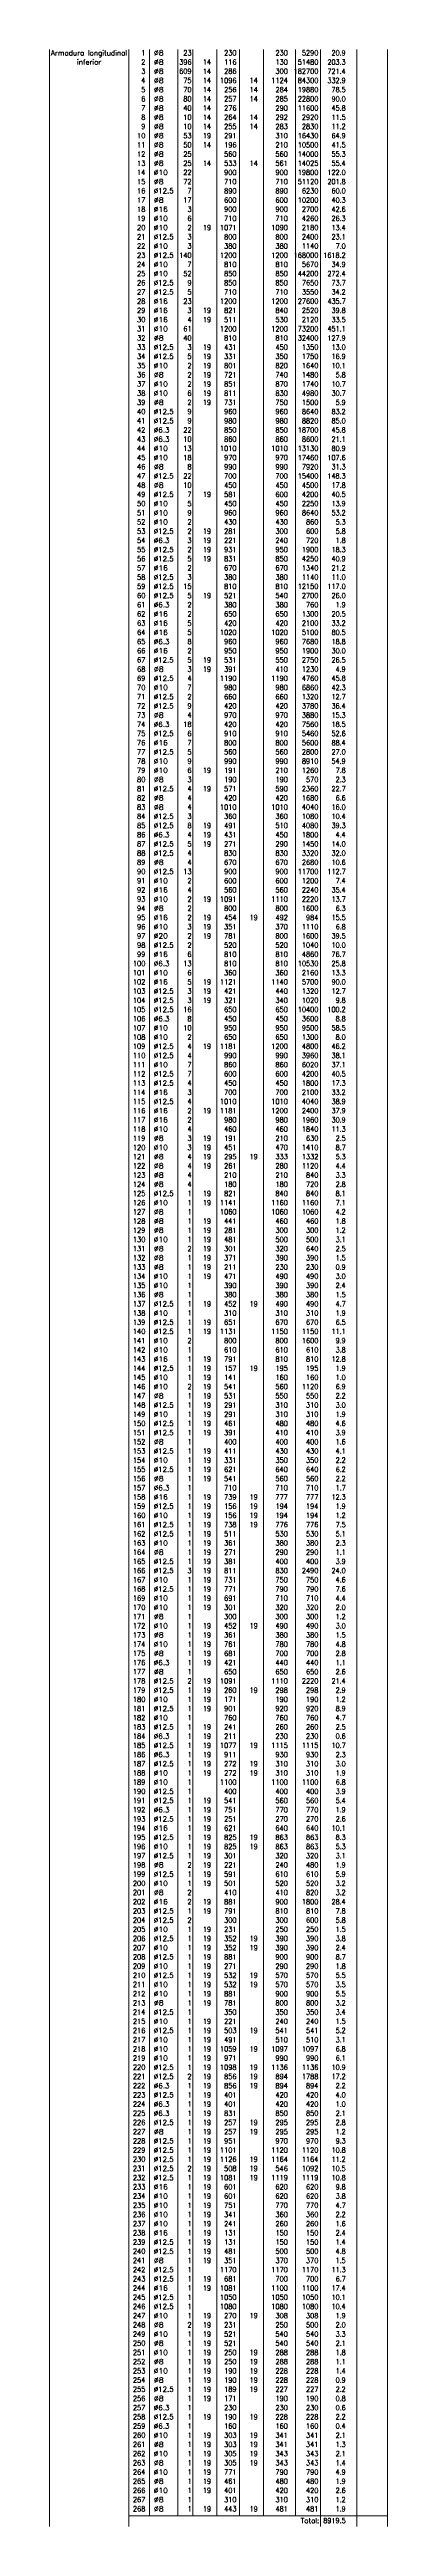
# Model space of a CAD drawing. Header units: millimetres. Extents: x -32 to 332, y -138 to 116.
# Drawn here: x 253.8 to 267, y 17.8 to 114.7 of the extents above; entities that cross this region are included whole.
import ezdxf
from ezdxf.enums import TextEntityAlignment as Align

# ---------------------------------------------------------------- set-up
doc = ezdxf.new("R2010")
doc.units = ezdxf.units.MM
doc.layers.add('TABELAS', color=1, linetype='Continuous', lineweight=9)
doc.layers.add('TEXTO_TABELAS', color=1, linetype='Continuous', lineweight=0)
doc.styles.add('CYPETXT_romans', font='romans.shx', dxfattribs={"height": 0.2})

msp = doc.modelspace()

# ---------------------------------------------------------------- linework, layer by layer
at = {"layer": 'TABELAS'}
for p, q in [((253.80849, 17.79484), (253.80849, 114.73484)), ((256.90849, 17.79484), (256.90849, 114.73484)), ((257.72449, 18.20484), (257.72449, 114.73484)), ((258.83649, 18.20484), (258.83649, 114.73484)), ((259.42249, 18.20484), (259.42249, 114.73484)), ((260.36249, 18.20484), (260.36249, 114.73484)), ((261.25049, 18.20484), (261.25049, 114.73484)), ((262.19049, 18.20484), (262.19049, 114.73484)), ((263.44249, 18.20484), (263.44249, 114.73484)), ((264.42249, 17.79484), (264.42249, 114.73484)), ((265.84209, 17.79484), (265.84209, 114.73484)), ((267.04209, 17.79484), (267.04209, 114.73484)), ((256.90849, 18.20484), (267.04209, 18.20484))]:
    msp.add_line(p, q, dxfattribs=at)

# ---------------------------------------------------------------- texts
at = {"layer": 'TEXTO_TABELAS', "style": 'CYPETXT_romans'}
for s, width, p, p2 in [('Armadura longitudinal', 0.911119, (253.86599, 114.50484), (256.85099, 114.50484)), ('1', 1.546364, (257.39749, 114.50484), (257.55949, 114.50484)), ('%%c8', 1.12875, (257.89199, 114.50484), (258.27899, 114.50484)), ('23', 0.919459, (259.04849, 114.50484), (259.37249, 114.50484)), ('230', 0.895263, (260.64449, 114.50484), (261.13049, 114.50484)), ('230', 0.895263, (262.65449, 114.50484), (263.14049, 114.50484)), ('5290', 0.883636, (263.68949, 114.50484), (264.33749, 114.50484)), ('20.9', 0.878182, (264.85209, 114.50484), (265.40409, 114.50484)), ('inferior', 0.916101, (254.88299, 114.14484), (255.83399, 114.14484)), ('2', 1.000588, (257.39749, 114.14484), (257.55949, 114.14484)), ('3', 1.000588, (257.39749, 113.78484), (257.55949, 113.78484)), ('4', 0.945, (257.39749, 113.42484), (257.55949, 113.42484)), ('%%c8', 1.12875, (257.89199, 114.14484), (258.27899, 114.14484)), ('%%c8', 1.12875, (257.89199, 113.78484), (258.27899, 113.78484)), ('%%c8', 1.12875, (257.89199, 113.42484), (258.27899, 113.42484)), ('396', 0.895263, (258.88649, 114.14484), (259.37249, 114.14484)), ('609', 0.91125, (258.88649, 113.78484), (259.37249, 113.78484)), ('75', 0.919459, (259.04849, 113.42484), (259.37249, 113.42484)), ('14', 0.895263, (259.81149, 114.14484), (260.13549, 114.14484)), ('14', 0.895263, (259.81149, 113.78484), (260.13549, 113.78484)), ('14', 0.895263, (259.81149, 113.42484), (260.13549, 113.42484)), ('1096', 0.883636, (260.48249, 113.42484), (261.13049, 113.42484)), ('286', 0.895263, (260.64449, 113.78484), (261.13049, 113.78484)), ('116', 0.895263, (260.64449, 114.14484), (261.13049, 114.14484)), ('14', 0.895263, (261.63949, 113.42484), (261.96349, 113.42484)), ('1124', 0.872308, (262.49249, 113.42484), (263.14049, 113.42484)), ('300', 0.895263, (262.65449, 113.78484), (263.14049, 113.78484)), ('130', 0.895263, (262.65449, 114.14484), (263.14049, 114.14484)), ('182700', 0.872308, (263.36549, 113.78484), (264.33749, 113.78484)), ('51480', 0.876804, (263.52749, 114.14484), (264.33749, 114.14484)), ('84300', 0.876804, (263.52749, 113.42484), (264.33749, 113.42484)), ('203.3', 0.861724, (264.69009, 114.14484), (265.40409, 114.14484)), ('721.4', 0.851932, (264.69009, 113.78484), (265.40409, 113.78484)), ('332.9', 0.871744, (264.69009, 113.42484), (265.40409, 113.42484)), ('5', 1.000588, (257.39749, 113.06484), (257.55949, 113.06484)), ('7', 1.000588, (257.39749, 112.34484), (257.55949, 112.34484)), ('6', 1.000588, (257.39749, 112.70484), (257.55949, 112.70484)), ('%%c8', 1.12875, (257.89199, 113.06484), (258.27899, 113.06484)), ('%%c8', 1.12875, (257.89199, 112.70484), (258.27899, 112.70484)), ('%%c8', 1.12875, (257.89199, 112.34484), (258.27899, 112.34484)), ('70', 0.919459, (259.04849, 113.06484), (259.37249, 113.06484)), ('80', 0.919459, (259.04849, 112.70484), (259.37249, 112.70484)), ('40', 0.919459, (259.04849, 112.34484), (259.37249, 112.34484)), ('14', 0.895263, (259.81149, 113.06484), (260.13549, 113.06484)), ('14', 0.895263, (259.81149, 112.70484), (260.13549, 112.70484)), ('14', 0.895263, (259.81149, 112.34484), (260.13549, 112.34484)), ('256', 0.895263, (260.64449, 113.06484), (261.13049, 113.06484)), ('257', 0.895263, (260.64449, 112.70484), (261.13049, 112.70484)), ('276', 0.895263, (260.64449, 112.34484), (261.13049, 112.34484)), ('14', 0.895263, (261.63949, 113.06484), (261.96349, 113.06484)), ('14', 0.895263, (261.63949, 112.70484), (261.96349, 112.70484)), ('284', 0.879828, (262.65449, 113.06484), (263.14049, 113.06484)), ('285', 0.895263, (262.65449, 112.70484), (263.14049, 112.70484)), ('290', 0.895263, (262.65449, 112.34484), (263.14049, 112.34484)), ('22800', 0.876804, (263.52749, 112.70484), (264.33749, 112.70484)), ('19880', 0.876804, (263.52749, 113.06484), (264.33749, 113.06484)), ('11600', 0.876804, (263.52749, 112.34484), (264.33749, 112.34484)), ('78.5', 0.865075, (264.85209, 113.06484), (265.40409, 113.06484)), ('90.0', 0.865075, (264.85209, 112.70484), (265.40409, 112.70484)), ('45.8', 0.865075, (264.85209, 112.34484), (265.40409, 112.34484)), ('8', 1.000588, (257.39749, 111.98484), (257.55949, 111.98484)), ('9', 1.063125, (257.39749, 111.62484), (257.55949, 111.62484)), ('%%c8', 1.12875, (257.89199, 111.98484), (258.27899, 111.98484)), ('%%c8', 1.12875, (257.89199, 111.62484), (258.27899, 111.62484)), ('10', 0.919459, (259.04849, 111.98484), (259.37249, 111.98484)), ('10', 0.919459, (259.04849, 111.62484), (259.37249, 111.62484)), ('14', 0.895263, (259.81149, 111.98484), (260.13549, 111.98484)), ('14', 0.895263, (259.81149, 111.62484), (260.13549, 111.62484)), ('264', 0.879828, (260.64449, 111.98484), (261.13049, 111.98484)), ('255', 0.895263, (260.64449, 111.62484), (261.13049, 111.62484)), ('14', 0.895263, (261.63949, 111.98484), (261.96349, 111.98484)), ('14', 0.895263, (261.63949, 111.62484), (261.96349, 111.62484)), ('292', 0.895263, (262.65449, 111.98484), (263.14049, 111.98484)), ('283', 0.895263, (262.65449, 111.62484), (263.14049, 111.62484)), ('2920', 0.883636, (263.68949, 111.98484), (264.33749, 111.98484)), ('2830', 0.883636, (263.68949, 111.62484), (264.33749, 111.62484)), ('11.5', 0.865075, (264.85209, 111.98484), (265.40409, 111.98484)), ('11.2', 0.865075, (264.85209, 111.62484), (265.40409, 111.62484)), ('10', 0.919459, (257.23549, 111.26484), (257.55949, 111.26484)), ('11', 1.097419, (257.23549, 110.90484), (257.55949, 110.90484)), ('12', 0.919459, (257.23549, 110.54484), (257.55949, 110.54484)), ('%%c8', 1.12875, (257.89199, 111.26484), (258.27899, 111.26484)), ('%%c8', 1.12875, (257.89199, 110.90484), (258.27899, 110.90484)), ('%%c8', 1.12875, (257.89199, 110.54484), (258.27899, 110.54484)), ('53', 0.919459, (259.04849, 111.26484), (259.37249, 111.26484)), ('50', 0.919459, (259.04849, 110.90484), (259.37249, 110.90484)), ('25', 0.919459, (259.04849, 110.54484), (259.37249, 110.54484)), ('19', 0.945, (259.81149, 111.26484), (260.13549, 111.26484)), ('14', 0.895263, (259.81149, 110.90484), (260.13549, 110.90484)), ('291', 1.000588, (260.64449, 111.26484), (261.13049, 111.26484)), ('560', 0.895263, (260.64449, 110.54484), (261.13049, 110.54484)), ('196', 0.895263, (260.64449, 110.90484), (261.13049, 110.90484)), ('310', 0.895263, (262.65449, 111.26484), (263.14049, 111.26484)), ('210', 0.895263, (262.65449, 110.90484), (263.14049, 110.90484)), ('560', 0.895263, (262.65449, 110.54484), (263.14049, 110.54484)), ('16430', 0.876804, (263.52749, 111.26484), (264.33749, 111.26484)), ('10500', 0.876804, (263.52749, 110.90484), (264.33749, 110.90484)), ('14000', 0.876804, (263.52749, 110.54484), (264.33749, 110.54484)), ('41.5', 0.865075, (264.85209, 110.90484), (265.40409, 110.90484)), ('55.3', 0.865075, (264.85209, 110.54484), (265.40409, 110.54484)), ('64.9', 0.878182, (264.85209, 111.26484), (265.40409, 111.26484)), ('13', 0.919459, (257.23549, 110.18484), (257.55949, 110.18484)), ('14', 0.895263, (257.23549, 109.82484), (257.55949, 109.82484)), ('15', 0.919459, (257.23549, 109.46484), (257.55949, 109.46484)), ('%%c10', 1.029375, (257.89199, 109.82484), (258.44099, 109.82484)), ('%%c8', 1.12875, (257.89199, 110.18484), (258.27899, 110.18484)), ('%%c8', 1.12875, (257.89199, 109.46484), (258.27899, 109.46484)), ('25', 0.919459, (259.04849, 110.18484), (259.37249, 110.18484)), ('22', 0.919459, (259.04849, 109.82484), (259.37249, 109.82484)), ('72', 0.919459, (259.04849, 109.46484), (259.37249, 109.46484)), ('14', 0.895263, (259.81149, 110.18484), (260.13549, 110.18484)), ('533', 0.895263, (260.64449, 110.18484), (261.13049, 110.18484)), ('900', 0.895263, (260.64449, 109.82484), (261.13049, 109.82484)), ('710', 0.895263, (260.64449, 109.46484), (261.13049, 109.46484)), ('14', 0.895263, (261.63949, 110.18484), (261.96349, 110.18484)), ('561', 1.000588, (262.65449, 110.18484), (263.14049, 110.18484)), ('900', 0.895263, (262.65449, 109.82484), (263.14049, 109.82484)), ('710', 0.895263, (262.65449, 109.46484), (263.14049, 109.46484)), ('51120', 0.876804, (263.52749, 109.46484), (264.33749, 109.46484)), ('14025', 0.876804, (263.52749, 110.18484), (264.33749, 110.18484)), ('19800', 0.876804, (263.52749, 109.82484), (264.33749, 109.82484)), ('201.8', 0.861724, (264.69009, 109.46484), (265.40409, 109.46484)), ('122.0', 0.861724, (264.69009, 109.82484), (265.40409, 109.82484)), ('55.4', 0.852353, (264.85209, 110.18484), (265.40409, 110.18484)), ('16', 0.919459, (257.23549, 109.10484), (257.55949, 109.10484)), ('17', 0.919459, (257.23549, 108.74484), (257.55949, 108.74484)), ('18', 0.919459, (257.23549, 108.38484), (257.55949, 108.38484)), ('%%c12.5', 0.948663, (257.89199, 109.10484), (258.66899, 109.10484)), ('%%c16', 1.029375, (257.89199, 108.38484), (258.44099, 108.38484)), ('%%c8', 1.12875, (257.89199, 108.74484), (258.27899, 108.74484)), ('17', 0.919459, (259.04849, 108.74484), (259.37249, 108.74484)), ('7', 1.000588, (259.21049, 109.10484), (259.37249, 109.10484)), ('3', 1.000588, (259.21049, 108.38484), (259.37249, 108.38484)), ('890', 0.895263, (260.64449, 109.10484), (261.13049, 109.10484)), ('900', 0.895263, (260.64449, 108.38484), (261.13049, 108.38484)), ('600', 0.895263, (260.64449, 108.74484), (261.13049, 108.74484)), ('890', 0.895263, (262.65449, 109.10484), (263.14049, 109.10484)), ('900', 0.895263, (262.65449, 108.38484), (263.14049, 108.38484)), ('600', 0.895263, (262.65449, 108.74484), (263.14049, 108.74484)), ('10200', 0.876804, (263.52749, 108.74484), (264.33749, 108.74484)), ('2700', 0.883636, (263.68949, 108.38484), (264.33749, 108.38484)), ('6230', 0.883636, (263.68949, 109.10484), (264.33749, 109.10484)), ('40.3', 0.865075, (264.85209, 108.74484), (265.40409, 108.74484)), ('42.6', 0.865075, (264.85209, 108.38484), (265.40409, 108.38484)), ('60.0', 0.865075, (264.85209, 109.10484), (265.40409, 109.10484)), ('20', 0.919459, (257.23549, 107.66484), (257.55949, 107.66484)), ('19', 0.945, (257.23549, 108.02484), (257.55949, 108.02484)), ('%%c10', 1.029375, (257.89199, 108.02484), (258.44099, 108.02484)), ('%%c10', 1.029375, (257.89199, 107.66484), (258.44099, 107.66484)), ('2', 1.000588, (259.21049, 107.66484), (259.37249, 107.66484)), ('6', 1.000588, (259.21049, 108.02484), (259.37249, 108.02484)), ('19', 0.945, (259.81149, 107.66484), (260.13549, 107.66484)), ('1071', 0.95831, (260.48249, 107.66484), (261.13049, 107.66484)), ('710', 0.895263, (260.64449, 108.02484), (261.13049, 108.02484)), ('1090', 0.883636, (262.49249, 107.66484), (263.14049, 107.66484)), ('710', 0.895263, (262.65449, 108.02484), (263.14049, 108.02484)), ('4260', 0.883636, (263.68949, 108.02484), (264.33749, 108.02484)), ('2180', 0.883636, (263.68949, 107.66484), (264.33749, 107.66484)), ('26.3', 0.865075, (264.85209, 108.02484), (265.40409, 108.02484)), ('13.4', 0.852353, (264.85209, 107.66484), (265.40409, 107.66484)), ('21', 1.097419, (257.23549, 107.30484), (257.55949, 107.30484)), ('22', 0.919459, (257.23549, 106.94484), (257.55949, 106.94484)), ('23', 0.919459, (257.23549, 106.58484), (257.55949, 106.58484)), ('%%c12.5', 0.948663, (257.89199, 107.30484), (258.66899, 107.30484)), ('%%c12.5', 0.948663, (257.89199, 106.58484), (258.66899, 106.58484)), ('%%c10', 1.029375, (257.89199, 106.94484), (258.44099, 106.94484)), ('140', 0.895263, (258.88649, 106.58484), (259.37249, 106.58484)), ('3', 1.000588, (259.21049, 107.30484), (259.37249, 107.30484)), ('3', 1.000588, (259.21049, 106.94484), (259.37249, 106.94484)), ('1200', 0.883636, (260.48249, 106.58484), (261.13049, 106.58484)), ('800', 0.895263, (260.64449, 107.30484), (261.13049, 107.30484)), ('380', 0.895263, (260.64449, 106.94484), (261.13049, 106.94484)), ('1200', 0.883636, (262.49249, 106.58484), (263.14049, 106.58484)), ('800', 0.895263, (262.65449, 107.30484), (263.14049, 107.30484)), ('380', 0.895263, (262.65449, 106.94484), (263.14049, 106.94484)), ('168000', 0.872308, (263.36549, 106.58484), (264.33749, 106.58484)), ('2400', 0.883636, (263.68949, 107.30484), (264.33749, 107.30484)), ('1140', 0.883636, (263.68949, 106.94484), (264.33749, 106.94484)), ('1618.2', 0.859626, (264.52809, 106.58484), (265.40409, 106.58484)), ('23.1', 0.950164, (264.85209, 107.30484), (265.40409, 107.30484)), ('7.0', 0.871277, (265.01409, 106.94484), (265.40409, 106.94484)), ('24', 0.895263, (257.23549, 106.22484), (257.55949, 106.22484)), ('25', 0.919459, (257.23549, 105.86484), (257.55949, 105.86484)), ('26', 0.919459, (257.23549, 105.50484), (257.55949, 105.50484)), ('%%c12.5', 0.948663, (257.89199, 105.50484), (258.66899, 105.50484)), ('%%c10', 1.029375, (257.89199, 106.22484), (258.44099, 106.22484)), ('%%c10', 1.029375, (257.89199, 105.86484), (258.44099, 105.86484)), ('52', 0.919459, (259.04849, 105.86484), (259.37249, 105.86484)), ('7', 1.000588, (259.21049, 106.22484), (259.37249, 106.22484)), ('9', 1.063125, (259.21049, 105.50484), (259.37249, 105.50484)), ('810', 0.895263, (260.64449, 106.22484), (261.13049, 106.22484)), ('850', 0.895263, (260.64449, 105.86484), (261.13049, 105.86484)), ('850', 0.895263, (260.64449, 105.50484), (261.13049, 105.50484)), ('810', 0.895263, (262.65449, 106.22484), (263.14049, 106.22484)), ('850', 0.895263, (262.65449, 105.86484), (263.14049, 105.86484)), ('850', 0.895263, (262.65449, 105.50484), (263.14049, 105.50484)), ('44200', 0.876804, (263.52749, 105.86484), (264.33749, 105.86484)), ('5670', 0.883636, (263.68949, 106.22484), (264.33749, 106.22484)), ('7650', 0.883636, (263.68949, 105.50484), (264.33749, 105.50484)), ('272.4', 0.851932, (264.69009, 105.86484), (265.40409, 105.86484)), ('34.9', 0.878182, (264.85209, 106.22484), (265.40409, 106.22484)), ('73.7', 0.865075, (264.85209, 105.50484), (265.40409, 105.50484)), ('27', 0.919459, (257.23549, 105.14484), (257.55949, 105.14484)), ('28', 0.919459, (257.23549, 104.78484), (257.55949, 104.78484)), ('%%c12.5', 0.948663, (257.89199, 105.14484), (258.66899, 105.14484)), ('%%c16', 1.029375, (257.89199, 104.78484), (258.44099, 104.78484)), ('23', 0.919459, (259.04849, 104.78484), (259.37249, 104.78484)), ('5', 1.000588, (259.21049, 105.14484), (259.37249, 105.14484)), ('1200', 0.883636, (260.48249, 104.78484), (261.13049, 104.78484)), ('710', 0.895263, (260.64449, 105.14484), (261.13049, 105.14484)), ('1200', 0.883636, (262.49249, 104.78484), (263.14049, 104.78484)), ('710', 0.895263, (262.65449, 105.14484), (263.14049, 105.14484)), ('27600', 0.876804, (263.52749, 104.78484), (264.33749, 104.78484)), ('3550', 0.883636, (263.68949, 105.14484), (264.33749, 105.14484)), ('435.7', 0.861724, (264.69009, 104.78484), (265.40409, 104.78484)), ('34.2', 0.865075, (264.85209, 105.14484), (265.40409, 105.14484)), ('29', 0.945, (257.23549, 104.42484), (257.55949, 104.42484)), ('30', 0.919459, (257.23549, 104.06484), (257.55949, 104.06484)), ('31', 1.097419, (257.23549, 103.70484), (257.55949, 103.70484)), ('%%c16', 1.029375, (257.89199, 104.42484), (258.44099, 104.42484)), ('%%c16', 1.029375, (257.89199, 104.06484), (258.44099, 104.06484)), ('%%c10', 1.029375, (257.89199, 103.70484), (258.44099, 103.70484)), ('61', 1.097419, (259.04849, 103.70484), (259.37249, 103.70484)), ('3', 1.000588, (259.21049, 104.42484), (259.37249, 104.42484)), ('4', 0.945, (259.21049, 104.06484), (259.37249, 104.06484)), ('19', 0.945, (259.81149, 104.42484), (260.13549, 104.42484)), ('19', 0.945, (259.81149, 104.06484), (260.13549, 104.06484)), ('1200', 0.883636, (260.48249, 103.70484), (261.13049, 103.70484)), ('821', 1.000588, (260.64449, 104.42484), (261.13049, 104.42484)), ('511', 1.000588, (260.64449, 104.06484), (261.13049, 104.06484)), ('1200', 0.883636, (262.49249, 103.70484), (263.14049, 103.70484)), ('840', 0.895263, (262.65449, 104.42484), (263.14049, 104.42484)), ('530', 0.895263, (262.65449, 104.06484), (263.14049, 104.06484)), ('73200', 0.876804, (263.52749, 103.70484), (264.33749, 103.70484)), ('2520', 0.883636, (263.68949, 104.42484), (264.33749, 104.42484)), ('2120', 0.883636, (263.68949, 104.06484), (264.33749, 104.06484)), ('451.1', 0.925556, (264.69009, 103.70484), (265.40409, 103.70484)), ('39.8', 0.865075, (264.85209, 104.42484), (265.40409, 104.42484)), ('33.5', 0.865075, (264.85209, 104.06484), (265.40409, 104.06484)), ('32', 0.919459, (257.23549, 103.34484), (257.55949, 103.34484)), ('33', 0.919459, (257.23549, 102.98484), (257.55949, 102.98484)), ('34', 0.895263, (257.23549, 102.62484), (257.55949, 102.62484)), ('%%c12.5', 0.948663, (257.89199, 102.98484), (258.66899, 102.98484)), ('%%c12.5', 0.948663, (257.89199, 102.62484), (258.66899, 102.62484)), ('%%c8', 1.12875, (257.89199, 103.34484), (258.27899, 103.34484)), ('40', 0.919459, (259.04849, 103.34484), (259.37249, 103.34484)), ('3', 1.000588, (259.21049, 102.98484), (259.37249, 102.98484)), ('5', 1.000588, (259.21049, 102.62484), (259.37249, 102.62484)), ('19', 0.945, (259.81149, 102.98484), (260.13549, 102.98484)), ('19', 0.945, (259.81149, 102.62484), (260.13549, 102.62484)), ('810', 0.895263, (260.64449, 103.34484), (261.13049, 103.34484)), ('431', 1.000588, (260.64449, 102.98484), (261.13049, 102.98484)), ('331', 1.000588, (260.64449, 102.62484), (261.13049, 102.62484)), ('810', 0.895263, (262.65449, 103.34484), (263.14049, 103.34484)), ('450', 0.895263, (262.65449, 102.98484), (263.14049, 102.98484)), ('350', 0.895263, (262.65449, 102.62484), (263.14049, 102.62484)), ('32400', 0.876804, (263.52749, 103.34484), (264.33749, 103.34484)), ('1350', 0.883636, (263.68949, 102.98484), (264.33749, 102.98484)), ('1750', 0.883636, (263.68949, 102.62484), (264.33749, 102.62484)), ('127.9', 0.871744, (264.69009, 103.34484), (265.40409, 103.34484)), ('13.0', 0.865075, (264.85209, 102.98484), (265.40409, 102.98484)), ('16.9', 0.878182, (264.85209, 102.62484), (265.40409, 102.62484)), ('35', 0.919459, (257.23549, 102.26484), (257.55949, 102.26484)), ('36', 0.919459, (257.23549, 101.90484), (257.55949, 101.90484)), ('%%c10', 1.029375, (257.89199, 102.26484), (258.44099, 102.26484)), ('%%c8', 1.12875, (257.89199, 101.90484), (258.27899, 101.90484)), ('2', 1.000588, (259.21049, 102.26484), (259.37249, 102.26484)), ('2', 1.000588, (259.21049, 101.90484), (259.37249, 101.90484)), ('19', 0.945, (259.81149, 102.26484), (260.13549, 102.26484)), ('19', 0.945, (259.81149, 101.90484), (260.13549, 101.90484)), ('801', 1.000588, (260.64449, 102.26484), (261.13049, 102.26484)), ('721', 1.000588, (260.64449, 101.90484), (261.13049, 101.90484)), ('820', 0.895263, (262.65449, 102.26484), (263.14049, 102.26484)), ('740', 0.895263, (262.65449, 101.90484), (263.14049, 101.90484)), ('1640', 0.883636, (263.68949, 102.26484), (264.33749, 102.26484)), ('1480', 0.883636, (263.68949, 101.90484), (264.33749, 101.90484)), ('10.1', 0.950164, (264.85209, 102.26484), (265.40409, 102.26484)), ('5.8', 0.871277, (265.01409, 101.90484), (265.40409, 101.90484)), ('37', 0.919459, (257.23549, 101.54484), (257.55949, 101.54484)), ('38', 0.919459, (257.23549, 101.18484), (257.55949, 101.18484)), ('39', 0.945, (257.23549, 100.82484), (257.55949, 100.82484)), ('%%c10', 1.029375, (257.89199, 101.54484), (258.44099, 101.54484)), ('%%c10', 1.029375, (257.89199, 101.18484), (258.44099, 101.18484)), ('%%c8', 1.12875, (257.89199, 100.82484), (258.27899, 100.82484)), ('2', 1.000588, (259.21049, 101.54484), (259.37249, 101.54484)), ('2', 1.000588, (259.21049, 100.82484), (259.37249, 100.82484)), ('6', 1.000588, (259.21049, 101.18484), (259.37249, 101.18484)), ('19', 0.945, (259.81149, 101.54484), (260.13549, 101.54484)), ('19', 0.945, (259.81149, 101.18484), (260.13549, 101.18484)), ('19', 0.945, (259.81149, 100.82484), (260.13549, 100.82484)), ('851', 1.000588, (260.64449, 101.54484), (261.13049, 101.54484)), ('811', 1.000588, (260.64449, 101.18484), (261.13049, 101.18484)), ('731', 1.000588, (260.64449, 100.82484), (261.13049, 100.82484)), ('870', 0.895263, (262.65449, 101.54484), (263.14049, 101.54484)), ('830', 0.895263, (262.65449, 101.18484), (263.14049, 101.18484)), ('750', 0.895263, (262.65449, 100.82484), (263.14049, 100.82484)), ('4980', 0.883636, (263.68949, 101.18484), (264.33749, 101.18484)), ('1740', 0.883636, (263.68949, 101.54484), (264.33749, 101.54484)), ('1500', 0.883636, (263.68949, 100.82484), (264.33749, 100.82484)), ('30.7', 0.865075, (264.85209, 101.18484), (265.40409, 101.18484)), ('10.7', 0.865075, (264.85209, 101.54484), (265.40409, 101.54484)), ('5.9', 0.890217, (265.01409, 100.82484), (265.40409, 100.82484)), ('40', 0.919459, (257.23549, 100.46484), (257.55949, 100.46484)), ('41', 1.097419, (257.23549, 100.10484), (257.55949, 100.10484)), ('42', 0.919459, (257.23549, 99.74484), (257.55949, 99.74484)), ('%%c12.5', 0.948663, (257.89199, 100.46484), (258.66899, 100.46484)), ('%%c12.5', 0.948663, (257.89199, 100.10484), (258.66899, 100.10484)), ('%%c6.3', 0.978409, (257.89199, 99.74484), (258.50699, 99.74484)), ('22', 0.919459, (259.04849, 99.74484), (259.37249, 99.74484)), ('9', 1.063125, (259.21049, 100.46484), (259.37249, 100.46484)), ('9', 1.063125, (259.21049, 100.10484), (259.37249, 100.10484)), ('960', 0.895263, (260.64449, 100.46484), (261.13049, 100.46484)), ('980', 0.895263, (260.64449, 100.10484), (261.13049, 100.10484)), ('850', 0.895263, (260.64449, 99.74484), (261.13049, 99.74484)), ('960', 0.895263, (262.65449, 100.46484), (263.14049, 100.46484)), ('980', 0.895263, (262.65449, 100.10484), (263.14049, 100.10484)), ('850', 0.895263, (262.65449, 99.74484), (263.14049, 99.74484)), ('18700', 0.876804, (263.52749, 99.74484), (264.33749, 99.74484)), ('8640', 0.883636, (263.68949, 100.46484), (264.33749, 100.46484)), ('8820', 0.883636, (263.68949, 100.10484), (264.33749, 100.10484)), ('83.2', 0.865075, (264.85209, 100.46484), (265.40409, 100.46484)), ('85.0', 0.865075, (264.85209, 100.10484), (265.40409, 100.10484)), ('45.8', 0.865075, (264.85209, 99.74484), (265.40409, 99.74484)), ('43', 0.919459, (257.23549, 99.38484), (257.55949, 99.38484)), ('44', 0.895263, (257.23549, 99.02484), (257.55949, 99.02484)), ('%%c6.3', 0.978409, (257.89199, 99.38484), (258.50699, 99.38484)), ('%%c10', 1.029375, (257.89199, 99.02484), (258.44099, 99.02484)), ('10', 0.919459, (259.04849, 99.38484), (259.37249, 99.38484)), ('13', 0.919459, (259.04849, 99.02484), (259.37249, 99.02484)), ('1010', 0.883636, (260.48249, 99.02484), (261.13049, 99.02484)), ('860', 0.895263, (260.64449, 99.38484), (261.13049, 99.38484)), ('1010', 0.883636, (262.49249, 99.02484), (263.14049, 99.02484)), ('860', 0.895263, (262.65449, 99.38484), (263.14049, 99.38484)), ('13130', 0.876804, (263.52749, 99.02484), (264.33749, 99.02484)), ('8600', 0.883636, (263.68949, 99.38484), (264.33749, 99.38484)), ('21.1', 0.950164, (264.85209, 99.38484), (265.40409, 99.38484)), ('80.9', 0.878182, (264.85209, 99.02484), (265.40409, 99.02484)), ('45', 0.919459, (257.23549, 98.66484), (257.55949, 98.66484)), ('46', 0.919459, (257.23549, 98.30484), (257.55949, 98.30484)), ('47', 0.919459, (257.23549, 97.94484), (257.55949, 97.94484)), ('%%c12.5', 0.948663, (257.89199, 97.94484), (258.66899, 97.94484)), ('%%c10', 1.029375, (257.89199, 98.66484), (258.44099, 98.66484)), ('%%c8', 1.12875, (257.89199, 98.30484), (258.27899, 98.30484)), ('22', 0.919459, (259.04849, 97.94484), (259.37249, 97.94484)), ('18', 0.919459, (259.04849, 98.66484), (259.37249, 98.66484)), ('8', 1.000588, (259.21049, 98.30484), (259.37249, 98.30484)), ('970', 0.895263, (260.64449, 98.66484), (261.13049, 98.66484)), ('990', 0.895263, (260.64449, 98.30484), (261.13049, 98.30484)), ('700', 0.895263, (260.64449, 97.94484), (261.13049, 97.94484)), ('970', 0.895263, (262.65449, 98.66484), (263.14049, 98.66484)), ('990', 0.895263, (262.65449, 98.30484), (263.14049, 98.30484)), ('700', 0.895263, (262.65449, 97.94484), (263.14049, 97.94484)), ('17460', 0.876804, (263.52749, 98.66484), (264.33749, 98.66484)), ('15400', 0.876804, (263.52749, 97.94484), (264.33749, 97.94484)), ('7920', 0.883636, (263.68949, 98.30484), (264.33749, 98.30484)), ('107.6', 0.861724, (264.69009, 98.66484), (265.40409, 98.66484)), ('148.3', 0.861724, (264.69009, 97.94484), (265.40409, 97.94484)), ('31.3', 0.865075, (264.85209, 98.30484), (265.40409, 98.30484)), ('48', 0.919459, (257.23549, 97.58484), (257.55949, 97.58484)), ('49', 0.945, (257.23549, 97.22484), (257.55949, 97.22484)), ('50', 0.919459, (257.23549, 96.86484), (257.55949, 96.86484)), ('%%c12.5', 0.948663, (257.89199, 97.22484), (258.66899, 97.22484)), ('%%c10', 1.029375, (257.89199, 96.86484), (258.44099, 96.86484)), ('%%c8', 1.12875, (257.89199, 97.58484), (258.27899, 97.58484)), ('10', 0.919459, (259.04849, 97.58484), (259.37249, 97.58484)), ('7', 1.000588, (259.21049, 97.22484), (259.37249, 97.22484)), ('5', 1.000588, (259.21049, 96.86484), (259.37249, 96.86484)), ('19', 0.945, (259.81149, 97.22484), (260.13549, 97.22484)), ('450', 0.895263, (260.64449, 97.58484), (261.13049, 97.58484)), ('581', 1.000588, (260.64449, 97.22484), (261.13049, 97.22484)), ('450', 0.895263, (260.64449, 96.86484), (261.13049, 96.86484)), ('450', 0.895263, (262.65449, 97.58484), (263.14049, 97.58484)), ('450', 0.895263, (262.65449, 96.86484), (263.14049, 96.86484)), ('600', 0.895263, (262.65449, 97.22484), (263.14049, 97.22484)), ('4500', 0.883636, (263.68949, 97.58484), (264.33749, 97.58484)), ('4200', 0.883636, (263.68949, 97.22484), (264.33749, 97.22484)), ('2250', 0.883636, (263.68949, 96.86484), (264.33749, 96.86484)), ('40.5', 0.865075, (264.85209, 97.22484), (265.40409, 97.22484)), ('17.8', 0.865075, (264.85209, 97.58484), (265.40409, 97.58484)), ('13.9', 0.878182, (264.85209, 96.86484), (265.40409, 96.86484)), ('51', 1.097419, (257.23549, 96.50484), (257.55949, 96.50484)), ('52', 0.919459, (257.23549, 96.14484), (257.55949, 96.14484)), ('53', 0.919459, (257.23549, 95.78484), (257.55949, 95.78484)), ('%%c12.5', 0.948663, (257.89199, 95.78484), (258.66899, 95.78484)), ('%%c10', 1.029375, (257.89199, 96.50484), (258.44099, 96.50484)), ('%%c10', 1.029375, (257.89199, 96.14484), (258.44099, 96.14484)), ('9', 1.063125, (259.21049, 96.50484), (259.37249, 96.50484)), ('2', 1.000588, (259.21049, 96.14484), (259.37249, 96.14484)), ('2', 1.000588, (259.21049, 95.78484), (259.37249, 95.78484)), ('19', 0.945, (259.81149, 95.78484), (260.13549, 95.78484)), ('960', 0.895263, (260.64449, 96.50484), (261.13049, 96.50484)), ('430', 0.895263, (260.64449, 96.14484), (261.13049, 96.14484)), ('281', 1.000588, (260.64449, 95.78484), (261.13049, 95.78484)), ('960', 0.895263, (262.65449, 96.50484), (263.14049, 96.50484)), ('430', 0.895263, (262.65449, 96.14484), (263.14049, 96.14484)), ('300', 0.895263, (262.65449, 95.78484), (263.14049, 95.78484)), ('8640', 0.883636, (263.68949, 96.50484), (264.33749, 96.50484)), ('860', 0.895263, (263.85149, 96.14484), (264.33749, 96.14484)), ('600', 0.895263, (263.85149, 95.78484), (264.33749, 95.78484)), ('53.2', 0.865075, (264.85209, 96.50484), (265.40409, 96.50484)), ('5.3', 0.871277, (265.01409, 96.14484), (265.40409, 96.14484)), ('5.8', 0.871277, (265.01409, 95.78484), (265.40409, 95.78484)), ('54', 0.895263, (257.23549, 95.42484), (257.55949, 95.42484)), ('55', 0.919459, (257.23549, 95.06484), (257.55949, 95.06484)), ('%%c12.5', 0.948663, (257.89199, 95.06484), (258.66899, 95.06484)), ('%%c6.3', 0.978409, (257.89199, 95.42484), (258.50699, 95.42484)), ('3', 1.000588, (259.21049, 95.42484), (259.37249, 95.42484)), ('2', 1.000588, (259.21049, 95.06484), (259.37249, 95.06484)), ('19', 0.945, (259.81149, 95.42484), (260.13549, 95.42484)), ('19', 0.945, (259.81149, 95.06484), (260.13549, 95.06484)), ('221', 1.000588, (260.64449, 95.42484), (261.13049, 95.42484)), ('931', 1.000588, (260.64449, 95.06484), (261.13049, 95.06484)), ('240', 0.895263, (262.65449, 95.42484), (263.14049, 95.42484)), ('950', 0.895263, (262.65449, 95.06484), (263.14049, 95.06484)), ('1900', 0.883636, (263.68949, 95.06484), (264.33749, 95.06484)), ('720', 0.895263, (263.85149, 95.42484), (264.33749, 95.42484)), ('18.3', 0.865075, (264.85209, 95.06484), (265.40409, 95.06484)), ('1.8', 0.871277, (265.01409, 95.42484), (265.40409, 95.42484)), ('56', 0.919459, (257.23549, 94.70484), (257.55949, 94.70484)), ('57', 0.919459, (257.23549, 94.34484), (257.55949, 94.34484)), ('58', 0.919459, (257.23549, 93.98484), (257.55949, 93.98484)), ('%%c12.5', 0.948663, (257.89199, 94.70484), (258.66899, 94.70484)), ('%%c12.5', 0.948663, (257.89199, 93.98484), (258.66899, 93.98484)), ('%%c16', 1.029375, (257.89199, 94.34484), (258.44099, 94.34484)), ('5', 1.000588, (259.21049, 94.70484), (259.37249, 94.70484)), ('2', 1.000588, (259.21049, 94.34484), (259.37249, 94.34484)), ('3', 1.000588, (259.21049, 93.98484), (259.37249, 93.98484)), ('19', 0.945, (259.81149, 94.70484), (260.13549, 94.70484)), ('831', 1.000588, (260.64449, 94.70484), (261.13049, 94.70484)), ('380', 0.895263, (260.64449, 93.98484), (261.13049, 93.98484)), ('670', 0.895263, (260.64449, 94.34484), (261.13049, 94.34484)), ('850', 0.895263, (262.65449, 94.70484), (263.14049, 94.70484)), ('380', 0.895263, (262.65449, 93.98484), (263.14049, 93.98484)), ('670', 0.895263, (262.65449, 94.34484), (263.14049, 94.34484)), ('4250', 0.883636, (263.68949, 94.70484), (264.33749, 94.70484)), ('1340', 0.883636, (263.68949, 94.34484), (264.33749, 94.34484)), ('1140', 0.883636, (263.68949, 93.98484), (264.33749, 93.98484)), ('40.9', 0.878182, (264.85209, 94.70484), (265.40409, 94.70484)), ('21.2', 0.865075, (264.85209, 94.34484), (265.40409, 94.34484)), ('11.0', 0.865075, (264.85209, 93.98484), (265.40409, 93.98484)), ('59', 0.945, (257.23549, 93.62484), (257.55949, 93.62484)), ('60', 0.919459, (257.23549, 93.26484), (257.55949, 93.26484)), ('61', 1.097419, (257.23549, 92.90484), (257.55949, 92.90484)), ('%%c12.5', 0.948663, (257.89199, 93.62484), (258.66899, 93.62484)), ('%%c12.5', 0.948663, (257.89199, 93.26484), (258.66899, 93.26484)), ('%%c6.3', 0.978409, (257.89199, 92.90484), (258.50699, 92.90484)), ('15', 0.919459, (259.04849, 93.62484), (259.37249, 93.62484)), ('5', 1.000588, (259.21049, 93.26484), (259.37249, 93.26484)), ('2', 1.000588, (259.21049, 92.90484), (259.37249, 92.90484)), ('19', 0.945, (259.81149, 93.26484), (260.13549, 93.26484)), ('810', 0.895263, (260.64449, 93.62484), (261.13049, 93.62484)), ('521', 1.000588, (260.64449, 93.26484), (261.13049, 93.26484)), ('380', 0.895263, (260.64449, 92.90484), (261.13049, 92.90484)), ('810', 0.895263, (262.65449, 93.62484), (263.14049, 93.62484)), ('540', 0.895263, (262.65449, 93.26484), (263.14049, 93.26484)), ('380', 0.895263, (262.65449, 92.90484), (263.14049, 92.90484)), ('12150', 0.876804, (263.52749, 93.62484), (264.33749, 93.62484)), ('2700', 0.883636, (263.68949, 93.26484), (264.33749, 93.26484)), ('760', 0.895263, (263.85149, 92.90484), (264.33749, 92.90484)), ('117.0', 0.861724, (264.69009, 93.62484), (265.40409, 93.62484)), ('26.0', 0.865075, (264.85209, 93.26484), (265.40409, 93.26484)), ('1.9', 0.890217, (265.01409, 92.90484), (265.40409, 92.90484)), ('62', 0.919459, (257.23549, 92.54484), (257.55949, 92.54484)), ('63', 0.919459, (257.23549, 92.18484), (257.55949, 92.18484)), ('%%c16', 1.029375, (257.89199, 92.54484), (258.44099, 92.54484)), ('%%c16', 1.029375, (257.89199, 92.18484), (258.44099, 92.18484)), ('2', 1.000588, (259.21049, 92.54484), (259.37249, 92.54484)), ('5', 1.000588, (259.21049, 92.18484), (259.37249, 92.18484)), ('420', 0.895263, (260.64449, 92.18484), (261.13049, 92.18484)), ('650', 0.895263, (260.64449, 92.54484), (261.13049, 92.54484)), ('420', 0.895263, (262.65449, 92.18484), (263.14049, 92.18484)), ('650', 0.895263, (262.65449, 92.54484), (263.14049, 92.54484)), ('2100', 0.883636, (263.68949, 92.18484), (264.33749, 92.18484)), ('1300', 0.883636, (263.68949, 92.54484), (264.33749, 92.54484)), ('20.5', 0.865075, (264.85209, 92.54484), (265.40409, 92.54484)), ('33.2', 0.865075, (264.85209, 92.18484), (265.40409, 92.18484)), ('64', 0.895263, (257.23549, 91.82484), (257.55949, 91.82484)), ('65', 0.919459, (257.23549, 91.46484), (257.55949, 91.46484)), ('66', 0.919459, (257.23549, 91.10484), (257.55949, 91.10484)), ('%%c6.3', 0.978409, (257.89199, 91.46484), (258.50699, 91.46484)), ('%%c16', 1.029375, (257.89199, 91.82484), (258.44099, 91.82484)), ('%%c16', 1.029375, (257.89199, 91.10484), (258.44099, 91.10484)), ('5', 1.000588, (259.21049, 91.82484), (259.37249, 91.82484)), ('8', 1.000588, (259.21049, 91.46484), (259.37249, 91.46484)), ('2', 1.000588, (259.21049, 91.10484), (259.37249, 91.10484)), ('1020', 0.883636, (260.48249, 91.82484), (261.13049, 91.82484)), ('960', 0.895263, (260.64449, 91.46484), (261.13049, 91.46484)), ('950', 0.895263, (260.64449, 91.10484), (261.13049, 91.10484)), ('1020', 0.883636, (262.49249, 91.82484), (263.14049, 91.82484)), ('960', 0.895263, (262.65449, 91.46484), (263.14049, 91.46484)), ('950', 0.895263, (262.65449, 91.10484), (263.14049, 91.10484)), ('5100', 0.883636, (263.68949, 91.82484), (264.33749, 91.82484)), ('7680', 0.883636, (263.68949, 91.46484), (264.33749, 91.46484)), ('1900', 0.883636, (263.68949, 91.10484), (264.33749, 91.10484)), ('80.5', 0.865075, (264.85209, 91.82484), (265.40409, 91.82484)), ('30.0', 0.865075, (264.85209, 91.10484), (265.40409, 91.10484)), ('18.8', 0.865075, (264.85209, 91.46484), (265.40409, 91.46484)), ('67', 0.919459, (257.23549, 90.74484), (257.55949, 90.74484)), ('68', 0.919459, (257.23549, 90.38484), (257.55949, 90.38484)), ('69', 0.945, (257.23549, 90.02484), (257.55949, 90.02484)), ('%%c12.5', 0.948663, (257.89199, 90.74484), (258.66899, 90.74484)), ('%%c12.5', 0.948663, (257.89199, 90.02484), (258.66899, 90.02484)), ('%%c8', 1.12875, (257.89199, 90.38484), (258.27899, 90.38484)), ('5', 1.000588, (259.21049, 90.74484), (259.37249, 90.74484)), ('3', 1.000588, (259.21049, 90.38484), (259.37249, 90.38484)), ('4', 0.945, (259.21049, 90.02484), (259.37249, 90.02484)), ('19', 0.945, (259.81149, 90.74484), (260.13549, 90.74484)), ('19', 0.945, (259.81149, 90.38484), (260.13549, 90.38484)), ('1190', 0.883636, (260.48249, 90.02484), (261.13049, 90.02484)), ('531', 1.000588, (260.64449, 90.74484), (261.13049, 90.74484)), ('391', 1.000588, (260.64449, 90.38484), (261.13049, 90.38484)), ('1190', 0.883636, (262.49249, 90.02484), (263.14049, 90.02484)), ('550', 0.895263, (262.65449, 90.74484), (263.14049, 90.74484)), ('410', 0.895263, (262.65449, 90.38484), (263.14049, 90.38484)), ('2750', 0.883636, (263.68949, 90.74484), (264.33749, 90.74484)), ('4760', 0.883636, (263.68949, 90.02484), (264.33749, 90.02484)), ('1230', 0.883636, (263.68949, 90.38484), (264.33749, 90.38484)), ('26.5', 0.865075, (264.85209, 90.74484), (265.40409, 90.74484)), ('45.8', 0.865075, (264.85209, 90.02484), (265.40409, 90.02484)), ('4.9', 0.890217, (265.01409, 90.38484), (265.40409, 90.38484)), ('70', 0.919459, (257.23549, 89.66484), (257.55949, 89.66484)), ('71', 1.097419, (257.23549, 89.30484), (257.55949, 89.30484)), ('%%c12.5', 0.948663, (257.89199, 89.30484), (258.66899, 89.30484)), ('%%c10', 1.029375, (257.89199, 89.66484), (258.44099, 89.66484)), ('7', 1.000588, (259.21049, 89.66484), (259.37249, 89.66484)), ('2', 1.000588, (259.21049, 89.30484), (259.37249, 89.30484)), ('980', 0.895263, (260.64449, 89.66484), (261.13049, 89.66484)), ('660', 0.895263, (260.64449, 89.30484), (261.13049, 89.30484)), ('980', 0.895263, (262.65449, 89.66484), (263.14049, 89.66484)), ('660', 0.895263, (262.65449, 89.30484), (263.14049, 89.30484)), ('6860', 0.883636, (263.68949, 89.66484), (264.33749, 89.66484)), ('1320', 0.883636, (263.68949, 89.30484), (264.33749, 89.30484)), ('42.3', 0.865075, (264.85209, 89.66484), (265.40409, 89.66484)), ('12.7', 0.865075, (264.85209, 89.30484), (265.40409, 89.30484)), ('72', 0.919459, (257.23549, 88.94484), (257.55949, 88.94484)), ('73', 0.919459, (257.23549, 88.58484), (257.55949, 88.58484)), ('74', 0.895263, (257.23549, 88.22484), (257.55949, 88.22484)), ('%%c12.5', 0.948663, (257.89199, 88.94484), (258.66899, 88.94484)), ('%%c6.3', 0.978409, (257.89199, 88.22484), (258.50699, 88.22484)), ('%%c8', 1.12875, (257.89199, 88.58484), (258.27899, 88.58484)), ('18', 0.919459, (259.04849, 88.22484), (259.37249, 88.22484)), ('9', 1.063125, (259.21049, 88.94484), (259.37249, 88.94484)), ('4', 0.945, (259.21049, 88.58484), (259.37249, 88.58484)), ('420', 0.895263, (260.64449, 88.94484), (261.13049, 88.94484)), ('970', 0.895263, (260.64449, 88.58484), (261.13049, 88.58484)), ('420', 0.895263, (260.64449, 88.22484), (261.13049, 88.22484)), ('420', 0.895263, (262.65449, 88.94484), (263.14049, 88.94484)), ('970', 0.895263, (262.65449, 88.58484), (263.14049, 88.58484)), ('420', 0.895263, (262.65449, 88.22484), (263.14049, 88.22484)), ('3780', 0.883636, (263.68949, 88.94484), (264.33749, 88.94484)), ('3880', 0.883636, (263.68949, 88.58484), (264.33749, 88.58484)), ('7560', 0.883636, (263.68949, 88.22484), (264.33749, 88.22484)), ('36.4', 0.852353, (264.85209, 88.94484), (265.40409, 88.94484)), ('15.3', 0.865075, (264.85209, 88.58484), (265.40409, 88.58484)), ('18.5', 0.865075, (264.85209, 88.22484), (265.40409, 88.22484)), ('75', 0.919459, (257.23549, 87.86484), (257.55949, 87.86484)), ('76', 0.919459, (257.23549, 87.50484), (257.55949, 87.50484)), ('77', 0.919459, (257.23549, 87.14484), (257.55949, 87.14484)), ('%%c12.5', 0.948663, (257.89199, 87.86484), (258.66899, 87.86484)), ('%%c12.5', 0.948663, (257.89199, 87.14484), (258.66899, 87.14484)), ('%%c16', 1.029375, (257.89199, 87.50484), (258.44099, 87.50484)), ('7', 1.000588, (259.21049, 87.50484), (259.37249, 87.50484)), ('5', 1.000588, (259.21049, 87.14484), (259.37249, 87.14484)), ('6', 1.000588, (259.21049, 87.86484), (259.37249, 87.86484)), ('910', 0.895263, (260.64449, 87.86484), (261.13049, 87.86484)), ('800', 0.895263, (260.64449, 87.50484), (261.13049, 87.50484)), ('560', 0.895263, (260.64449, 87.14484), (261.13049, 87.14484)), ('910', 0.895263, (262.65449, 87.86484), (263.14049, 87.86484)), ('800', 0.895263, (262.65449, 87.50484), (263.14049, 87.50484)), ('560', 0.895263, (262.65449, 87.14484), (263.14049, 87.14484)), ('5460', 0.883636, (263.68949, 87.86484), (264.33749, 87.86484)), ('5600', 0.883636, (263.68949, 87.50484), (264.33749, 87.50484)), ('2800', 0.883636, (263.68949, 87.14484), (264.33749, 87.14484)), ('52.6', 0.865075, (264.85209, 87.86484), (265.40409, 87.86484)), ('88.4', 0.852353, (264.85209, 87.50484), (265.40409, 87.50484)), ('27.0', 0.865075, (264.85209, 87.14484), (265.40409, 87.14484)), ('78', 0.919459, (257.23549, 86.78484), (257.55949, 86.78484)), ('79', 0.945, (257.23549, 86.42484), (257.55949, 86.42484)), ('%%c10', 1.029375, (257.89199, 86.78484), (258.44099, 86.78484)), ('%%c10', 1.029375, (257.89199, 86.42484), (258.44099, 86.42484)), ('9', 1.063125, (259.21049, 86.78484), (259.37249, 86.78484)), ('6', 1.000588, (259.21049, 86.42484), (259.37249, 86.42484)), ('19', 0.945, (259.81149, 86.42484), (260.13549, 86.42484)), ('990', 0.895263, (260.64449, 86.78484), (261.13049, 86.78484)), ('191', 1.000588, (260.64449, 86.42484), (261.13049, 86.42484)), ('990', 0.895263, (262.65449, 86.78484), (263.14049, 86.78484)), ('210', 0.895263, (262.65449, 86.42484), (263.14049, 86.42484)), ('8910', 0.883636, (263.68949, 86.78484), (264.33749, 86.78484)), ('1260', 0.883636, (263.68949, 86.42484), (264.33749, 86.42484)), ('54.9', 0.878182, (264.85209, 86.78484), (265.40409, 86.78484)), ('7.8', 0.871277, (265.01409, 86.42484), (265.40409, 86.42484)), ('80', 0.919459, (257.23549, 86.06484), (257.55949, 86.06484)), ('81', 1.097419, (257.23549, 85.70484), (257.55949, 85.70484)), ('82', 0.919459, (257.23549, 85.34484), (257.55949, 85.34484)), ('%%c12.5', 0.948663, (257.89199, 85.70484), (258.66899, 85.70484)), ('%%c8', 1.12875, (257.89199, 86.06484), (258.27899, 86.06484)), ('%%c8', 1.12875, (257.89199, 85.34484), (258.27899, 85.34484)), ('3', 1.000588, (259.21049, 86.06484), (259.37249, 86.06484)), ('4', 0.945, (259.21049, 85.70484), (259.37249, 85.70484)), ('4', 0.945, (259.21049, 85.34484), (259.37249, 85.34484)), ('19', 0.945, (259.81149, 85.70484), (260.13549, 85.70484)), ('571', 1.000588, (260.64449, 85.70484), (261.13049, 85.70484)), ('420', 0.895263, (260.64449, 85.34484), (261.13049, 85.34484)), ('190', 0.895263, (260.64449, 86.06484), (261.13049, 86.06484)), ('590', 0.895263, (262.65449, 85.70484), (263.14049, 85.70484)), ('420', 0.895263, (262.65449, 85.34484), (263.14049, 85.34484)), ('190', 0.895263, (262.65449, 86.06484), (263.14049, 86.06484)), ('2360', 0.883636, (263.68949, 85.70484), (264.33749, 85.70484)), ('1680', 0.883636, (263.68949, 85.34484), (264.33749, 85.34484)), ('570', 0.895263, (263.85149, 86.06484), (264.33749, 86.06484)), ('22.7', 0.865075, (264.85209, 85.70484), (265.40409, 85.70484)), ('2.3', 0.871277, (265.01409, 86.06484), (265.40409, 86.06484)), ('6.6', 0.871277, (265.01409, 85.34484), (265.40409, 85.34484)), ('83', 0.919459, (257.23549, 84.98484), (257.55949, 84.98484)), ('84', 0.895263, (257.23549, 84.62484), (257.55949, 84.62484)), ('85', 0.919459, (257.23549, 84.26484), (257.55949, 84.26484)), ('%%c12.5', 0.948663, (257.89199, 84.62484), (258.66899, 84.62484)), ('%%c12.5', 0.948663, (257.89199, 84.26484), (258.66899, 84.26484)), ('%%c8', 1.12875, (257.89199, 84.98484), (258.27899, 84.98484)), ('4', 0.945, (259.21049, 84.98484), (259.37249, 84.98484)), ('3', 1.000588, (259.21049, 84.62484), (259.37249, 84.62484)), ('8', 1.000588, (259.21049, 84.26484), (259.37249, 84.26484)), ('19', 0.945, (259.81149, 84.26484), (260.13549, 84.26484)), ('1010', 0.883636, (260.48249, 84.98484), (261.13049, 84.98484)), ('360', 0.895263, (260.64449, 84.62484), (261.13049, 84.62484)), ('491', 1.000588, (260.64449, 84.26484), (261.13049, 84.26484)), ('1010', 0.883636, (262.49249, 84.98484), (263.14049, 84.98484)), ('360', 0.895263, (262.65449, 84.62484), (263.14049, 84.62484)), ('510', 0.895263, (262.65449, 84.26484), (263.14049, 84.26484)), ('4040', 0.883636, (263.68949, 84.98484), (264.33749, 84.98484)), ('4080', 0.883636, (263.68949, 84.26484), (264.33749, 84.26484)), ('1080', 0.883636, (263.68949, 84.62484), (264.33749, 84.62484)), ('39.3', 0.865075, (264.85209, 84.26484), (265.40409, 84.26484)), ('16.0', 0.865075, (264.85209, 84.98484), (265.40409, 84.98484)), ('10.4', 0.852353, (264.85209, 84.62484), (265.40409, 84.62484)), ('86', 0.919459, (257.23549, 83.90484), (257.55949, 83.90484)), ('87', 0.919459, (257.23549, 83.54484), (257.55949, 83.54484)), ('88', 0.919459, (257.23549, 83.18484), (257.55949, 83.18484)), ('%%c12.5', 0.948663, (257.89199, 83.54484), (258.66899, 83.54484)), ('%%c12.5', 0.948663, (257.89199, 83.18484), (258.66899, 83.18484)), ('%%c6.3', 0.978409, (257.89199, 83.90484), (258.50699, 83.90484)), ('4', 0.945, (259.21049, 83.90484), (259.37249, 83.90484)), ('5', 1.000588, (259.21049, 83.54484), (259.37249, 83.54484)), ('4', 0.945, (259.21049, 83.18484), (259.37249, 83.18484)), ('19', 0.945, (259.81149, 83.90484), (260.13549, 83.90484)), ('19', 0.945, (259.81149, 83.54484), (260.13549, 83.54484)), ('431', 1.000588, (260.64449, 83.90484), (261.13049, 83.90484)), ('271', 1.000588, (260.64449, 83.54484), (261.13049, 83.54484)), ('830', 0.895263, (260.64449, 83.18484), (261.13049, 83.18484)), ('450', 0.895263, (262.65449, 83.90484), (263.14049, 83.90484)), ('290', 0.895263, (262.65449, 83.54484), (263.14049, 83.54484)), ('830', 0.895263, (262.65449, 83.18484), (263.14049, 83.18484)), ('3320', 0.883636, (263.68949, 83.18484), (264.33749, 83.18484)), ('1800', 0.883636, (263.68949, 83.90484), (264.33749, 83.90484)), ('1450', 0.883636, (263.68949, 83.54484), (264.33749, 83.54484)), ('32.0', 0.865075, (264.85209, 83.18484), (265.40409, 83.18484)), ('14.0', 0.865075, (264.85209, 83.54484), (265.40409, 83.54484)), ('4.4', 0.853125, (265.01409, 83.90484), (265.40409, 83.90484)), ('89', 0.945, (257.23549, 82.82484), (257.55949, 82.82484)), ('90', 0.919459, (257.23549, 82.46484), (257.55949, 82.46484)), ('%%c12.5', 0.948663, (257.89199, 82.46484), (258.66899, 82.46484)), ('%%c8', 1.12875, (257.89199, 82.82484), (258.27899, 82.82484)), ('13', 0.919459, (259.04849, 82.46484), (259.37249, 82.46484)), ('4', 0.945, (259.21049, 82.82484), (259.37249, 82.82484)), ('900', 0.895263, (260.64449, 82.46484), (261.13049, 82.46484)), ('670', 0.895263, (260.64449, 82.82484), (261.13049, 82.82484)), ('900', 0.895263, (262.65449, 82.46484), (263.14049, 82.46484)), ('670', 0.895263, (262.65449, 82.82484), (263.14049, 82.82484)), ('11700', 0.876804, (263.52749, 82.46484), (264.33749, 82.46484)), ('2680', 0.883636, (263.68949, 82.82484), (264.33749, 82.82484)), ('112.7', 0.861724, (264.69009, 82.46484), (265.40409, 82.46484)), ('10.6', 0.865075, (264.85209, 82.82484), (265.40409, 82.82484)), ('91', 1.097419, (257.23549, 82.10484), (257.55949, 82.10484)), ('92', 0.919459, (257.23549, 81.74484), (257.55949, 81.74484)), ('93', 0.919459, (257.23549, 81.38484), (257.55949, 81.38484)), ('%%c10', 1.029375, (257.89199, 82.10484), (258.44099, 82.10484)), ('%%c16', 1.029375, (257.89199, 81.74484), (258.44099, 81.74484)), ('%%c10', 1.029375, (257.89199, 81.38484), (258.44099, 81.38484)), ('2', 1.000588, (259.21049, 82.10484), (259.37249, 82.10484)), ('4', 0.945, (259.21049, 81.74484), (259.37249, 81.74484)), ('2', 1.000588, (259.21049, 81.38484), (259.37249, 81.38484)), ('19', 0.945, (259.81149, 81.38484), (260.13549, 81.38484)), ('1091', 0.95831, (260.48249, 81.38484), (261.13049, 81.38484)), ('560', 0.895263, (260.64449, 81.74484), (261.13049, 81.74484)), ('600', 0.895263, (260.64449, 82.10484), (261.13049, 82.10484)), ('1110', 0.883636, (262.49249, 81.38484), (263.14049, 81.38484)), ('560', 0.895263, (262.65449, 81.74484), (263.14049, 81.74484)), ('600', 0.895263, (262.65449, 82.10484), (263.14049, 82.10484)), ('2240', 0.883636, (263.68949, 81.74484), (264.33749, 81.74484)), ('2220', 0.883636, (263.68949, 81.38484), (264.33749, 81.38484)), ('1200', 0.883636, (263.68949, 82.10484), (264.33749, 82.10484)), ('35.4', 0.852353, (264.85209, 81.74484), (265.40409, 81.74484)), ('13.7', 0.865075, (264.85209, 81.38484), (265.40409, 81.38484)), ('7.4', 0.853125, (265.01409, 82.10484), (265.40409, 82.10484)), ('94', 0.895263, (257.23549, 81.02484), (257.55949, 81.02484)), ('95', 0.919459, (257.23549, 80.66484), (257.55949, 80.66484)), ('96', 0.919459, (257.23549, 80.30484), (257.55949, 80.30484)), ('%%c16', 1.029375, (257.89199, 80.66484), (258.44099, 80.66484)), ('%%c10', 1.029375, (257.89199, 80.30484), (258.44099, 80.30484)), ('%%c8', 1.12875, (257.89199, 81.02484), (258.27899, 81.02484)), ('2', 1.000588, (259.21049, 81.02484), (259.37249, 81.02484)), ('2', 1.000588, (259.21049, 80.66484), (259.37249, 80.66484)), ('3', 1.000588, (259.21049, 80.30484), (259.37249, 80.30484)), ('19', 0.945, (259.81149, 80.66484), (260.13549, 80.66484)), ('19', 0.945, (259.81149, 80.30484), (260.13549, 80.30484)), ('800', 0.895263, (260.64449, 81.02484), (261.13049, 81.02484)), ('454', 0.879828, (260.64449, 80.66484), (261.13049, 80.66484)), ('351', 1.000588, (260.64449, 80.30484), (261.13049, 80.30484)), ('19', 0.945, (261.63949, 80.66484), (261.96349, 80.66484)), ('800', 0.895263, (262.65449, 81.02484), (263.14049, 81.02484)), ('492', 0.895263, (262.65449, 80.66484), (263.14049, 80.66484)), ('370', 0.895263, (262.65449, 80.30484), (263.14049, 80.30484)), ('1600', 0.883636, (263.68949, 81.02484), (264.33749, 81.02484)), ('1110', 0.883636, (263.68949, 80.30484), (264.33749, 80.30484)), ('984', 0.879828, (263.85149, 80.66484), (264.33749, 80.66484)), ('15.5', 0.865075, (264.85209, 80.66484), (265.40409, 80.66484)), ('6.3', 0.871277, (265.01409, 81.02484), (265.40409, 81.02484)), ('6.8', 0.871277, (265.01409, 80.30484), (265.40409, 80.30484)), ('97', 0.919459, (257.23549, 79.94484), (257.55949, 79.94484)), ('98', 0.919459, (257.23549, 79.58484), (257.55949, 79.58484)), ('%%c12.5', 0.948663, (257.89199, 79.58484), (258.66899, 79.58484)), ('%%c20', 1.029375, (257.89199, 79.94484), (258.44099, 79.94484)), ('2', 1.000588, (259.21049, 79.94484), (259.37249, 79.94484)), ('2', 1.000588, (259.21049, 79.58484), (259.37249, 79.58484)), ('19', 0.945, (259.81149, 79.94484), (260.13549, 79.94484)), ('781', 1.000588, (260.64449, 79.94484), (261.13049, 79.94484)), ('520', 0.895263, (260.64449, 79.58484), (261.13049, 79.58484)), ('800', 0.895263, (262.65449, 79.94484), (263.14049, 79.94484)), ('520', 0.895263, (262.65449, 79.58484), (263.14049, 79.58484)), ('1600', 0.883636, (263.68949, 79.94484), (264.33749, 79.94484)), ('1040', 0.883636, (263.68949, 79.58484), (264.33749, 79.58484)), ('39.5', 0.865075, (264.85209, 79.94484), (265.40409, 79.94484)), ('10.0', 0.865075, (264.85209, 79.58484), (265.40409, 79.58484)), ('100', 0.895263, (257.07349, 78.86484), (257.55949, 78.86484)), ('101', 1.000588, (257.07349, 78.50484), (257.55949, 78.50484)), ('99', 0.945, (257.23549, 79.22484), (257.55949, 79.22484)), ('%%c6.3', 0.978409, (257.89199, 78.86484), (258.50699, 78.86484)), ('%%c16', 1.029375, (257.89199, 79.22484), (258.44099, 79.22484)), ('%%c10', 1.029375, (257.89199, 78.50484), (258.44099, 78.50484)), ('13', 0.919459, (259.04849, 78.86484), (259.37249, 78.86484)), ('6', 1.000588, (259.21049, 79.22484), (259.37249, 79.22484)), ('6', 1.000588, (259.21049, 78.50484), (259.37249, 78.50484)), ('810', 0.895263, (260.64449, 79.22484), (261.13049, 79.22484)), ('810', 0.895263, (260.64449, 78.86484), (261.13049, 78.86484)), ('360', 0.895263, (260.64449, 78.50484), (261.13049, 78.50484)), ('810', 0.895263, (262.65449, 79.22484), (263.14049, 79.22484)), ('810', 0.895263, (262.65449, 78.86484), (263.14049, 78.86484)), ('360', 0.895263, (262.65449, 78.50484), (263.14049, 78.50484)), ('10530', 0.876804, (263.52749, 78.86484), (264.33749, 78.86484)), ('4860', 0.883636, (263.68949, 79.22484), (264.33749, 79.22484)), ('2160', 0.883636, (263.68949, 78.50484), (264.33749, 78.50484)), ('76.7', 0.865075, (264.85209, 79.22484), (265.40409, 79.22484)), ('25.8', 0.865075, (264.85209, 78.86484), (265.40409, 78.86484)), ('13.3', 0.865075, (264.85209, 78.50484), (265.40409, 78.50484)), ('102', 0.895263, (257.07349, 78.14484), (257.55949, 78.14484)), ('103', 0.895263, (257.07349, 77.78484), (257.55949, 77.78484)), ('104', 0.879828, (257.07349, 77.42484), (257.55949, 77.42484)), ('%%c12.5', 0.948663, (257.89199, 77.78484), (258.66899, 77.78484)), ('%%c12.5', 0.948663, (257.89199, 77.42484), (258.66899, 77.42484)), ('%%c16', 1.029375, (257.89199, 78.14484), (258.44099, 78.14484)), ('5', 1.000588, (259.21049, 78.14484), (259.37249, 78.14484)), ('3', 1.000588, (259.21049, 77.78484), (259.37249, 77.78484)), ('3', 1.000588, (259.21049, 77.42484), (259.37249, 77.42484)), ('19', 0.945, (259.81149, 78.14484), (260.13549, 78.14484)), ('19', 0.945, (259.81149, 77.78484), (260.13549, 77.78484)), ('19', 0.945, (259.81149, 77.42484), (260.13549, 77.42484)), ('1121', 0.95831, (260.48249, 78.14484), (261.13049, 78.14484)), ('421', 1.000588, (260.64449, 77.78484), (261.13049, 77.78484)), ('321', 1.000588, (260.64449, 77.42484), (261.13049, 77.42484)), ('1140', 0.883636, (262.49249, 78.14484), (263.14049, 78.14484)), ('440', 0.895263, (262.65449, 77.78484), (263.14049, 77.78484)), ('340', 0.895263, (262.65449, 77.42484), (263.14049, 77.42484)), ('5700', 0.883636, (263.68949, 78.14484), (264.33749, 78.14484)), ('1320', 0.883636, (263.68949, 77.78484), (264.33749, 77.78484)), ('1020', 0.883636, (263.68949, 77.42484), (264.33749, 77.42484)), ('90.0', 0.865075, (264.85209, 78.14484), (265.40409, 78.14484)), ('12.7', 0.865075, (264.85209, 77.78484), (265.40409, 77.78484)), ('9.8', 0.871277, (265.01409, 77.42484), (265.40409, 77.42484)), ('105', 0.895263, (257.07349, 77.06484), (257.55949, 77.06484)), ('106', 0.895263, (257.07349, 76.70484), (257.55949, 76.70484)), ('%%c12.5', 0.948663, (257.89199, 77.06484), (258.66899, 77.06484)), ('%%c6.3', 0.978409, (257.89199, 76.70484), (258.50699, 76.70484)), ('16', 0.919459, (259.04849, 77.06484), (259.37249, 77.06484)), ('8', 1.000588, (259.21049, 76.70484), (259.37249, 76.70484)), ('450', 0.895263, (260.64449, 76.70484), (261.13049, 76.70484)), ('650', 0.895263, (260.64449, 77.06484), (261.13049, 77.06484)), ('450', 0.895263, (262.65449, 76.70484), (263.14049, 76.70484)), ('650', 0.895263, (262.65449, 77.06484), (263.14049, 77.06484)), ('10400', 0.876804, (263.52749, 77.06484), (264.33749, 77.06484)), ('3600', 0.883636, (263.68949, 76.70484), (264.33749, 76.70484)), ('100.2', 0.861724, (264.69009, 77.06484), (265.40409, 77.06484)), ('8.8', 0.871277, (265.01409, 76.70484), (265.40409, 76.70484)), ('107', 0.895263, (257.07349, 76.34484), (257.55949, 76.34484)), ('108', 0.895263, (257.07349, 75.98484), (257.55949, 75.98484)), ('109', 0.91125, (257.07349, 75.62484), (257.55949, 75.62484)), ('%%c12.5', 0.948663, (257.89199, 75.62484), (258.66899, 75.62484)), ('%%c10', 1.029375, (257.89199, 76.34484), (258.44099, 76.34484)), ('%%c10', 1.029375, (257.89199, 75.98484), (258.44099, 75.98484)), ('10', 0.919459, (259.04849, 76.34484), (259.37249, 76.34484)), ('2', 1.000588, (259.21049, 75.98484), (259.37249, 75.98484)), ('4', 0.945, (259.21049, 75.62484), (259.37249, 75.62484)), ('19', 0.945, (259.81149, 75.62484), (260.13549, 75.62484)), ('1181', 0.95831, (260.48249, 75.62484), (261.13049, 75.62484)), ('950', 0.895263, (260.64449, 76.34484), (261.13049, 76.34484)), ('650', 0.895263, (260.64449, 75.98484), (261.13049, 75.98484)), ('1200', 0.883636, (262.49249, 75.62484), (263.14049, 75.62484)), ('950', 0.895263, (262.65449, 76.34484), (263.14049, 76.34484)), ('650', 0.895263, (262.65449, 75.98484), (263.14049, 75.98484)), ('9500', 0.883636, (263.68949, 76.34484), (264.33749, 76.34484)), ('4800', 0.883636, (263.68949, 75.62484), (264.33749, 75.62484)), ('1300', 0.883636, (263.68949, 75.98484), (264.33749, 75.98484)), ('58.5', 0.865075, (264.85209, 76.34484), (265.40409, 76.34484)), ('46.2', 0.865075, (264.85209, 75.62484), (265.40409, 75.62484)), ('8.0', 0.871277, (265.01409, 75.98484), (265.40409, 75.98484)), ('110', 0.895263, (257.07349, 75.26484), (257.55949, 75.26484)), ('111', 1.000588, (257.07349, 74.90484), (257.55949, 74.90484)), ('112', 0.895263, (257.07349, 74.54484), (257.55949, 74.54484)), ('%%c12.5', 0.948663, (257.89199, 75.26484), (258.66899, 75.26484)), ('%%c12.5', 0.948663, (257.89199, 74.54484), (258.66899, 74.54484)), ('%%c10', 1.029375, (257.89199, 74.90484), (258.44099, 74.90484)), ('4', 0.945, (259.21049, 75.26484), (259.37249, 75.26484)), ('7', 1.000588, (259.21049, 74.90484), (259.37249, 74.90484)), ('7', 1.000588, (259.21049, 74.54484), (259.37249, 74.54484)), ('990', 0.895263, (260.64449, 75.26484), (261.13049, 75.26484)), ('860', 0.895263, (260.64449, 74.90484), (261.13049, 74.90484)), ('600', 0.895263, (260.64449, 74.54484), (261.13049, 74.54484)), ('990', 0.895263, (262.65449, 75.26484), (263.14049, 75.26484)), ('860', 0.895263, (262.65449, 74.90484), (263.14049, 74.90484)), ('600', 0.895263, (262.65449, 74.54484), (263.14049, 74.54484)), ('3960', 0.883636, (263.68949, 75.26484), (264.33749, 75.26484)), ('4200', 0.883636, (263.68949, 74.54484), (264.33749, 74.54484)), ('6020', 0.883636, (263.68949, 74.90484), (264.33749, 74.90484)), ('38.1', 0.950164, (264.85209, 75.26484), (265.40409, 75.26484)), ('37.1', 0.950164, (264.85209, 74.90484), (265.40409, 74.90484)), ('40.5', 0.865075, (264.85209, 74.54484), (265.40409, 74.54484)), ('113', 0.895263, (257.07349, 74.18484), (257.55949, 74.18484)), ('114', 0.879828, (257.07349, 73.82484), (257.55949, 73.82484)), ('%%c12.5', 0.948663, (257.89199, 74.18484), (258.66899, 74.18484)), ('%%c16', 1.029375, (257.89199, 73.82484), (258.44099, 73.82484)), ('4', 0.945, (259.21049, 74.18484), (259.37249, 74.18484)), ('3', 1.000588, (259.21049, 73.82484), (259.37249, 73.82484)), ('450', 0.895263, (260.64449, 74.18484), (261.13049, 74.18484)), ('700', 0.895263, (260.64449, 73.82484), (261.13049, 73.82484)), ('450', 0.895263, (262.65449, 74.18484), (263.14049, 74.18484)), ('700', 0.895263, (262.65449, 73.82484), (263.14049, 73.82484)), ('2100', 0.883636, (263.68949, 73.82484), (264.33749, 73.82484)), ('1800', 0.883636, (263.68949, 74.18484), (264.33749, 74.18484)), ('33.2', 0.865075, (264.85209, 73.82484), (265.40409, 73.82484)), ('17.3', 0.865075, (264.85209, 74.18484), (265.40409, 74.18484)), ('115', 0.895263, (257.07349, 73.46484), (257.55949, 73.46484)), ('116', 0.895263, (257.07349, 73.10484), (257.55949, 73.10484)), ('117', 0.895263, (257.07349, 72.74484), (257.55949, 72.74484)), ('%%c12.5', 0.948663, (257.89199, 73.46484), (258.66899, 73.46484)), ('%%c16', 1.029375, (257.89199, 73.10484), (258.44099, 73.10484)), ('%%c16', 1.029375, (257.89199, 72.74484), (258.44099, 72.74484)), ('4', 0.945, (259.21049, 73.46484), (259.37249, 73.46484)), ('2', 1.000588, (259.21049, 73.10484), (259.37249, 73.10484)), ('2', 1.000588, (259.21049, 72.74484), (259.37249, 72.74484)), ('19', 0.945, (259.81149, 73.10484), (260.13549, 73.10484)), ('1010', 0.883636, (260.48249, 73.46484), (261.13049, 73.46484)), ('1181', 0.95831, (260.48249, 73.10484), (261.13049, 73.10484)), ('980', 0.895263, (260.64449, 72.74484), (261.13049, 72.74484)), ('1010', 0.883636, (262.49249, 73.46484), (263.14049, 73.46484)), ('1200', 0.883636, (262.49249, 73.10484), (263.14049, 73.10484)), ('980', 0.895263, (262.65449, 72.74484), (263.14049, 72.74484)), ('4040', 0.883636, (263.68949, 73.46484), (264.33749, 73.46484)), ('2400', 0.883636, (263.68949, 73.10484), (264.33749, 73.10484)), ('1960', 0.883636, (263.68949, 72.74484), (264.33749, 72.74484)), ('38.9', 0.878182, (264.85209, 73.46484), (265.40409, 73.46484)), ('37.9', 0.878182, (264.85209, 73.10484), (265.40409, 73.10484)), ('30.9', 0.878182, (264.85209, 72.74484), (265.40409, 72.74484)), ('118', 0.895263, (257.07349, 72.38484), (257.55949, 72.38484)), ('119', 0.91125, (257.07349, 72.02484), (257.55949, 72.02484)), ('120', 0.895263, (257.07349, 71.66484), (257.55949, 71.66484)), ('%%c10', 1.029375, (257.89199, 72.38484), (258.44099, 72.38484)), ('%%c10', 1.029375, (257.89199, 71.66484), (258.44099, 71.66484)), ('%%c8', 1.12875, (257.89199, 72.02484), (258.27899, 72.02484)), ('4', 0.945, (259.21049, 72.38484), (259.37249, 72.38484)), ('3', 1.000588, (259.21049, 72.02484), (259.37249, 72.02484)), ('3', 1.000588, (259.21049, 71.66484), (259.37249, 71.66484)), ('19', 0.945, (259.81149, 72.02484), (260.13549, 72.02484)), ('19', 0.945, (259.81149, 71.66484), (260.13549, 71.66484)), ('460', 0.895263, (260.64449, 72.38484), (261.13049, 72.38484)), ('451', 1.000588, (260.64449, 71.66484), (261.13049, 71.66484)), ('191', 1.000588, (260.64449, 72.02484), (261.13049, 72.02484)), ('460', 0.895263, (262.65449, 72.38484), (263.14049, 72.38484)), ('210', 0.895263, (262.65449, 72.02484), (263.14049, 72.02484)), ('470', 0.895263, (262.65449, 71.66484), (263.14049, 71.66484)), ('1840', 0.883636, (263.68949, 72.38484), (264.33749, 72.38484)), ('1410', 0.883636, (263.68949, 71.66484), (264.33749, 71.66484)), ('630', 0.895263, (263.85149, 72.02484), (264.33749, 72.02484)), ('11.3', 0.865075, (264.85209, 72.38484), (265.40409, 72.38484)), ('2.5', 0.871277, (265.01409, 72.02484), (265.40409, 72.02484)), ('8.7', 0.871277, (265.01409, 71.66484), (265.40409, 71.66484)), ('121', 1.000588, (257.07349, 71.30484), (257.55949, 71.30484)), ('122', 0.895263, (257.07349, 70.94484), (257.55949, 70.94484)), ('123', 0.895263, (257.07349, 70.58484), (257.55949, 70.58484)), ('%%c8', 1.12875, (257.89199, 71.30484), (258.27899, 71.30484)), ('%%c8', 1.12875, (257.89199, 70.94484), (258.27899, 70.94484)), ('%%c8', 1.12875, (257.89199, 70.58484), (258.27899, 70.58484)), ('4', 0.945, (259.21049, 71.30484), (259.37249, 71.30484)), ('4', 0.945, (259.21049, 70.94484), (259.37249, 70.94484)), ('4', 0.945, (259.21049, 70.58484), (259.37249, 70.58484)), ('19', 0.945, (259.81149, 71.30484), (260.13549, 71.30484)), ('19', 0.945, (259.81149, 70.94484), (260.13549, 70.94484)), ('295', 0.895263, (260.64449, 71.30484), (261.13049, 71.30484)), ('261', 1.000588, (260.64449, 70.94484), (261.13049, 70.94484)), ('210', 0.895263, (260.64449, 70.58484), (261.13049, 70.58484)), ('19', 0.945, (261.63949, 71.30484), (261.96349, 71.30484)), ('333', 0.895263, (262.65449, 71.30484), (263.14049, 71.30484)), ('280', 0.895263, (262.65449, 70.94484), (263.14049, 70.94484)), ('210', 0.895263, (262.65449, 70.58484), (263.14049, 70.58484)), ('1332', 0.883636, (263.68949, 71.30484), (264.33749, 71.30484)), ('1120', 0.883636, (263.68949, 70.94484), (264.33749, 70.94484)), ('840', 0.895263, (263.85149, 70.58484), (264.33749, 70.58484)), ('5.3', 0.871277, (265.01409, 71.30484), (265.40409, 71.30484)), ('4.4', 0.853125, (265.01409, 70.94484), (265.40409, 70.94484)), ('3.3', 0.871277, (265.01409, 70.58484), (265.40409, 70.58484)), ('124', 0.879828, (257.07349, 70.22484), (257.55949, 70.22484)), ('125', 0.895263, (257.07349, 69.86484), (257.55949, 69.86484)), ('%%c12.5', 0.948663, (257.89199, 69.86484), (258.66899, 69.86484)), ('%%c8', 1.12875, (257.89199, 70.22484), (258.27899, 70.22484)), ('4', 0.945, (259.21049, 70.22484), (259.37249, 70.22484)), ('1', 1.546364, (259.21049, 69.86484), (259.37249, 69.86484)), ('19', 0.945, (259.81149, 69.86484), (260.13549, 69.86484)), ('821', 1.000588, (260.64449, 69.86484), (261.13049, 69.86484)), ('180', 0.895263, (260.64449, 70.22484), (261.13049, 70.22484)), ('840', 0.895263, (262.65449, 69.86484), (263.14049, 69.86484)), ('180', 0.895263, (262.65449, 70.22484), (263.14049, 70.22484)), ('720', 0.895263, (263.85149, 70.22484), (264.33749, 70.22484)), ('840', 0.895263, (263.85149, 69.86484), (264.33749, 69.86484)), ('2.8', 0.871277, (265.01409, 70.22484), (265.40409, 70.22484)), ('8.1', 0.99878, (265.01409, 69.86484), (265.40409, 69.86484)), ('126', 0.895263, (257.07349, 69.50484), (257.55949, 69.50484)), ('127', 0.895263, (257.07349, 69.14484), (257.55949, 69.14484)), ('128', 0.895263, (257.07349, 68.78484), (257.55949, 68.78484)), ('%%c10', 1.029375, (257.89199, 69.50484), (258.44099, 69.50484)), ('%%c8', 1.12875, (257.89199, 69.14484), (258.27899, 69.14484)), ('%%c8', 1.12875, (257.89199, 68.78484), (258.27899, 68.78484)), ('1', 1.546364, (259.21049, 69.50484), (259.37249, 69.50484)), ('1', 1.546364, (259.21049, 69.14484), (259.37249, 69.14484)), ('1', 1.546364, (259.21049, 68.78484), (259.37249, 68.78484)), ('19', 0.945, (259.81149, 69.50484), (260.13549, 69.50484)), ('19', 0.945, (259.81149, 68.78484), (260.13549, 68.78484)), ('1141', 0.95831, (260.48249, 69.50484), (261.13049, 69.50484)), ('1060', 0.883636, (260.48249, 69.14484), (261.13049, 69.14484)), ('441', 1.000588, (260.64449, 68.78484), (261.13049, 68.78484)), ('1160', 0.883636, (262.49249, 69.50484), (263.14049, 69.50484)), ('1060', 0.883636, (262.49249, 69.14484), (263.14049, 69.14484)), ('460', 0.895263, (262.65449, 68.78484), (263.14049, 68.78484)), ('1160', 0.883636, (263.68949, 69.50484), (264.33749, 69.50484)), ('1060', 0.883636, (263.68949, 69.14484), (264.33749, 69.14484)), ('460', 0.895263, (263.85149, 68.78484), (264.33749, 68.78484)), ('7.1', 0.99878, (265.01409, 69.50484), (265.40409, 69.50484)), ('4.2', 0.871277, (265.01409, 69.14484), (265.40409, 69.14484)), ('1.8', 0.871277, (265.01409, 68.78484), (265.40409, 68.78484)), ('129', 0.91125, (257.07349, 68.42484), (257.55949, 68.42484)), ('130', 0.895263, (257.07349, 68.06484), (257.55949, 68.06484)), ('131', 1.000588, (257.07349, 67.70484), (257.55949, 67.70484)), ('%%c10', 1.029375, (257.89199, 68.06484), (258.44099, 68.06484)), ('%%c8', 1.12875, (257.89199, 68.42484), (258.27899, 68.42484)), ('%%c8', 1.12875, (257.89199, 67.70484), (258.27899, 67.70484)), ('2', 1.000588, (259.21049, 67.70484), (259.37249, 67.70484)), ('1', 1.546364, (259.21049, 68.42484), (259.37249, 68.42484)), ('1', 1.546364, (259.21049, 68.06484), (259.37249, 68.06484)), ('19', 0.945, (259.81149, 68.42484), (260.13549, 68.42484)), ('19', 0.945, (259.81149, 68.06484), (260.13549, 68.06484)), ('19', 0.945, (259.81149, 67.70484), (260.13549, 67.70484)), ('281', 1.000588, (260.64449, 68.42484), (261.13049, 68.42484)), ('481', 1.000588, (260.64449, 68.06484), (261.13049, 68.06484)), ('301', 1.000588, (260.64449, 67.70484), (261.13049, 67.70484)), ('300', 0.895263, (262.65449, 68.42484), (263.14049, 68.42484)), ('500', 0.895263, (262.65449, 68.06484), (263.14049, 68.06484)), ('320', 0.895263, (262.65449, 67.70484), (263.14049, 67.70484)), ('300', 0.895263, (263.85149, 68.42484), (264.33749, 68.42484)), ('500', 0.895263, (263.85149, 68.06484), (264.33749, 68.06484)), ('640', 0.895263, (263.85149, 67.70484), (264.33749, 67.70484)), ('3.1', 0.99878, (265.01409, 68.06484), (265.40409, 68.06484)), ('2.5', 0.871277, (265.01409, 67.70484), (265.40409, 67.70484)), ('1.2', 0.871277, (265.01409, 68.42484), (265.40409, 68.42484)), ('132', 0.895263, (257.07349, 67.34484), (257.55949, 67.34484)), ('133', 0.895263, (257.07349, 66.98484), (257.55949, 66.98484)), ('%%c8', 1.12875, (257.89199, 67.34484), (258.27899, 67.34484)), ('%%c8', 1.12875, (257.89199, 66.98484), (258.27899, 66.98484)), ('1', 1.546364, (259.21049, 67.34484), (259.37249, 67.34484)), ('1', 1.546364, (259.21049, 66.98484), (259.37249, 66.98484)), ('19', 0.945, (259.81149, 67.34484), (260.13549, 67.34484)), ('19', 0.945, (259.81149, 66.98484), (260.13549, 66.98484)), ('371', 1.000588, (260.64449, 67.34484), (261.13049, 67.34484)), ('211', 1.000588, (260.64449, 66.98484), (261.13049, 66.98484)), ('390', 0.895263, (262.65449, 67.34484), (263.14049, 67.34484)), ('230', 0.895263, (262.65449, 66.98484), (263.14049, 66.98484)), ('390', 0.895263, (263.85149, 67.34484), (264.33749, 67.34484)), ('230', 0.895263, (263.85149, 66.98484), (264.33749, 66.98484)), ('0.9', 0.890217, (265.01409, 66.98484), (265.40409, 66.98484)), ('1.5', 0.871277, (265.01409, 67.34484), (265.40409, 67.34484)), ('134', 0.879828, (257.07349, 66.62484), (257.55949, 66.62484)), ('135', 0.895263, (257.07349, 66.26484), (257.55949, 66.26484)), ('136', 0.895263, (257.07349, 65.90484), (257.55949, 65.90484)), ('%%c10', 1.029375, (257.89199, 66.62484), (258.44099, 66.62484)), ('%%c10', 1.029375, (257.89199, 66.26484), (258.44099, 66.26484)), ('%%c8', 1.12875, (257.89199, 65.90484), (258.27899, 65.90484)), ('1', 1.546364, (259.21049, 66.62484), (259.37249, 66.62484)), ('1', 1.546364, (259.21049, 66.26484), (259.37249, 66.26484)), ('1', 1.546364, (259.21049, 65.90484), (259.37249, 65.90484)), ('19', 0.945, (259.81149, 66.62484), (260.13549, 66.62484)), ('471', 1.000588, (260.64449, 66.62484), (261.13049, 66.62484)), ('390', 0.895263, (260.64449, 66.26484), (261.13049, 66.26484)), ('380', 0.895263, (260.64449, 65.90484), (261.13049, 65.90484)), ('490', 0.895263, (262.65449, 66.62484), (263.14049, 66.62484)), ('390', 0.895263, (262.65449, 66.26484), (263.14049, 66.26484)), ('380', 0.895263, (262.65449, 65.90484), (263.14049, 65.90484)), ('490', 0.895263, (263.85149, 66.62484), (264.33749, 66.62484)), ('390', 0.895263, (263.85149, 66.26484), (264.33749, 66.26484)), ('380', 0.895263, (263.85149, 65.90484), (264.33749, 65.90484)), ('3.0', 0.871277, (265.01409, 66.62484), (265.40409, 66.62484)), ('2.4', 0.853125, (265.01409, 66.26484), (265.40409, 66.26484)), ('1.5', 0.871277, (265.01409, 65.90484), (265.40409, 65.90484)), ('137', 0.895263, (257.07349, 65.54484), (257.55949, 65.54484)), ('138', 0.895263, (257.07349, 65.18484), (257.55949, 65.18484)), ('139', 0.91125, (257.07349, 64.82484), (257.55949, 64.82484)), ('%%c12.5', 0.948663, (257.89199, 65.54484), (258.66899, 65.54484)), ('%%c12.5', 0.948663, (257.89199, 64.82484), (258.66899, 64.82484)), ('%%c10', 1.029375, (257.89199, 65.18484), (258.44099, 65.18484)), ('1', 1.546364, (259.21049, 65.54484), (259.37249, 65.54484)), ('1', 1.546364, (259.21049, 65.18484), (259.37249, 65.18484)), ('1', 1.546364, (259.21049, 64.82484), (259.37249, 64.82484)), ('19', 0.945, (259.81149, 65.54484), (260.13549, 65.54484)), ('19', 0.945, (259.81149, 64.82484), (260.13549, 64.82484)), ('452', 0.895263, (260.64449, 65.54484), (261.13049, 65.54484)), ('310', 0.895263, (260.64449, 65.18484), (261.13049, 65.18484)), ('651', 1.000588, (260.64449, 64.82484), (261.13049, 64.82484)), ('19', 0.945, (261.63949, 65.54484), (261.96349, 65.54484)), ('490', 0.895263, (262.65449, 65.54484), (263.14049, 65.54484)), ('310', 0.895263, (262.65449, 65.18484), (263.14049, 65.18484)), ('670', 0.895263, (262.65449, 64.82484), (263.14049, 64.82484)), ('490', 0.895263, (263.85149, 65.54484), (264.33749, 65.54484)), ('310', 0.895263, (263.85149, 65.18484), (264.33749, 65.18484)), ('670', 0.895263, (263.85149, 64.82484), (264.33749, 64.82484)), ('4.7', 0.871277, (265.01409, 65.54484), (265.40409, 65.54484)), ('6.5', 0.871277, (265.01409, 64.82484), (265.40409, 64.82484)), ('1.9', 0.890217, (265.01409, 65.18484), (265.40409, 65.18484)), ('140', 0.895263, (257.07349, 64.46484), (257.55949, 64.46484)), ('141', 1.000588, (257.07349, 64.10484), (257.55949, 64.10484)), ('%%c12.5', 0.948663, (257.89199, 64.46484), (258.66899, 64.46484)), ('%%c10', 1.029375, (257.89199, 64.10484), (258.44099, 64.10484)), ('2', 1.000588, (259.21049, 64.10484), (259.37249, 64.10484)), ('1', 1.546364, (259.21049, 64.46484), (259.37249, 64.46484)), ('19', 0.945, (259.81149, 64.46484), (260.13549, 64.46484)), ('1131', 0.95831, (260.48249, 64.46484), (261.13049, 64.46484)), ('800', 0.895263, (260.64449, 64.10484), (261.13049, 64.10484)), ('1150', 0.883636, (262.49249, 64.46484), (263.14049, 64.46484)), ('800', 0.895263, (262.65449, 64.10484), (263.14049, 64.10484)), ('1150', 0.883636, (263.68949, 64.46484), (264.33749, 64.46484)), ('1600', 0.883636, (263.68949, 64.10484), (264.33749, 64.10484)), ('11.1', 0.950164, (264.85209, 64.46484), (265.40409, 64.46484)), ('9.9', 0.890217, (265.01409, 64.10484), (265.40409, 64.10484)), ('142', 0.895263, (257.07349, 63.74484), (257.55949, 63.74484)), ('143', 0.895263, (257.07349, 63.38484), (257.55949, 63.38484)), ('144', 0.879828, (257.07349, 63.02484), (257.55949, 63.02484)), ('%%c12.5', 0.948663, (257.89199, 63.02484), (258.66899, 63.02484)), ('%%c10', 1.029375, (257.89199, 63.74484), (258.44099, 63.74484)), ('%%c16', 1.029375, (257.89199, 63.38484), (258.44099, 63.38484)), ('1', 1.546364, (259.21049, 63.74484), (259.37249, 63.74484)), ('1', 1.546364, (259.21049, 63.38484), (259.37249, 63.38484)), ('1', 1.546364, (259.21049, 63.02484), (259.37249, 63.02484)), ('19', 0.945, (259.81149, 63.38484), (260.13549, 63.38484)), ('19', 0.945, (259.81149, 63.02484), (260.13549, 63.02484)), ('791', 1.000588, (260.64449, 63.38484), (261.13049, 63.38484)), ('610', 0.895263, (260.64449, 63.74484), (261.13049, 63.74484)), ('157', 0.895263, (260.64449, 63.02484), (261.13049, 63.02484)), ('19', 0.945, (261.63949, 63.02484), (261.96349, 63.02484)), ('810', 0.895263, (262.65449, 63.38484), (263.14049, 63.38484)), ('610', 0.895263, (262.65449, 63.74484), (263.14049, 63.74484)), ('195', 0.895263, (262.65449, 63.02484), (263.14049, 63.02484)), ('810', 0.895263, (263.85149, 63.38484), (264.33749, 63.38484)), ('610', 0.895263, (263.85149, 63.74484), (264.33749, 63.74484)), ('195', 0.895263, (263.85149, 63.02484), (264.33749, 63.02484)), ('12.8', 0.865075, (264.85209, 63.38484), (265.40409, 63.38484)), ('3.8', 0.871277, (265.01409, 63.74484), (265.40409, 63.74484)), ('1.9', 0.890217, (265.01409, 63.02484), (265.40409, 63.02484)), ('145', 0.895263, (257.07349, 62.66484), (257.55949, 62.66484)), ('146', 0.895263, (257.07349, 62.30484), (257.55949, 62.30484)), ('147', 0.895263, (257.07349, 61.94484), (257.55949, 61.94484)), ('%%c10', 1.029375, (257.89199, 62.66484), (258.44099, 62.66484)), ('%%c10', 1.029375, (257.89199, 62.30484), (258.44099, 62.30484)), ('%%c8', 1.12875, (257.89199, 61.94484), (258.27899, 61.94484)), ('2', 1.000588, (259.21049, 62.30484), (259.37249, 62.30484)), ('1', 1.546364, (259.21049, 62.66484), (259.37249, 62.66484)), ('1', 1.546364, (259.21049, 61.94484), (259.37249, 61.94484)), ('19', 0.945, (259.81149, 62.66484), (260.13549, 62.66484)), ('19', 0.945, (259.81149, 62.30484), (260.13549, 62.30484)), ('19', 0.945, (259.81149, 61.94484), (260.13549, 61.94484)), ('541', 1.000588, (260.64449, 62.30484), (261.13049, 62.30484)), ('531', 1.000588, (260.64449, 61.94484), (261.13049, 61.94484)), ('141', 1.000588, (260.64449, 62.66484), (261.13049, 62.66484)), ('560', 0.895263, (262.65449, 62.30484), (263.14049, 62.30484)), ('550', 0.895263, (262.65449, 61.94484), (263.14049, 61.94484)), ('160', 0.895263, (262.65449, 62.66484), (263.14049, 62.66484)), ('1120', 0.883636, (263.68949, 62.30484), (264.33749, 62.30484)), ('550', 0.895263, (263.85149, 61.94484), (264.33749, 61.94484)), ('160', 0.895263, (263.85149, 62.66484), (264.33749, 62.66484)), ('2.2', 0.871277, (265.01409, 61.94484), (265.40409, 61.94484)), ('6.9', 0.890217, (265.01409, 62.30484), (265.40409, 62.30484)), ('1.0', 0.871277, (265.01409, 62.66484), (265.40409, 62.66484)), ('148', 0.895263, (257.07349, 61.58484), (257.55949, 61.58484)), ('149', 0.91125, (257.07349, 61.22484), (257.55949, 61.22484)), ('%%c12.5', 0.948663, (257.89199, 61.58484), (258.66899, 61.58484)), ('%%c10', 1.029375, (257.89199, 61.22484), (258.44099, 61.22484)), ('1', 1.546364, (259.21049, 61.58484), (259.37249, 61.58484)), ('1', 1.546364, (259.21049, 61.22484), (259.37249, 61.22484)), ('19', 0.945, (259.81149, 61.58484), (260.13549, 61.58484)), ('19', 0.945, (259.81149, 61.22484), (260.13549, 61.22484)), ('291', 1.000588, (260.64449, 61.58484), (261.13049, 61.58484)), ('291', 1.000588, (260.64449, 61.22484), (261.13049, 61.22484)), ('310', 0.895263, (262.65449, 61.58484), (263.14049, 61.58484)), ('310', 0.895263, (262.65449, 61.22484), (263.14049, 61.22484)), ('310', 0.895263, (263.85149, 61.58484), (264.33749, 61.58484)), ('310', 0.895263, (263.85149, 61.22484), (264.33749, 61.22484)), ('3.0', 0.871277, (265.01409, 61.58484), (265.40409, 61.58484)), ('1.9', 0.890217, (265.01409, 61.22484), (265.40409, 61.22484)), ('150', 0.895263, (257.07349, 60.86484), (257.55949, 60.86484)), ('151', 1.000588, (257.07349, 60.50484), (257.55949, 60.50484)), ('152', 0.895263, (257.07349, 60.14484), (257.55949, 60.14484)), ('%%c12.5', 0.948663, (257.89199, 60.86484), (258.66899, 60.86484)), ('%%c12.5', 0.948663, (257.89199, 60.50484), (258.66899, 60.50484)), ('%%c8', 1.12875, (257.89199, 60.14484), (258.27899, 60.14484)), ('1', 1.546364, (259.21049, 60.86484), (259.37249, 60.86484)), ('1', 1.546364, (259.21049, 60.50484), (259.37249, 60.50484)), ('1', 1.546364, (259.21049, 60.14484), (259.37249, 60.14484)), ('19', 0.945, (259.81149, 60.86484), (260.13549, 60.86484)), ('19', 0.945, (259.81149, 60.50484), (260.13549, 60.50484)), ('461', 1.000588, (260.64449, 60.86484), (261.13049, 60.86484)), ('391', 1.000588, (260.64449, 60.50484), (261.13049, 60.50484)), ('400', 0.895263, (260.64449, 60.14484), (261.13049, 60.14484)), ('480', 0.895263, (262.65449, 60.86484), (263.14049, 60.86484)), ('410', 0.895263, (262.65449, 60.50484), (263.14049, 60.50484)), ('400', 0.895263, (262.65449, 60.14484), (263.14049, 60.14484)), ('480', 0.895263, (263.85149, 60.86484), (264.33749, 60.86484)), ('410', 0.895263, (263.85149, 60.50484), (264.33749, 60.50484)), ('400', 0.895263, (263.85149, 60.14484), (264.33749, 60.14484)), ('4.6', 0.871277, (265.01409, 60.86484), (265.40409, 60.86484)), ('3.9', 0.890217, (265.01409, 60.50484), (265.40409, 60.50484)), ('1.6', 0.871277, (265.01409, 60.14484), (265.40409, 60.14484)), ('153', 0.895263, (257.07349, 59.78484), (257.55949, 59.78484)), ('154', 0.879828, (257.07349, 59.42484), (257.55949, 59.42484)), ('155', 0.895263, (257.07349, 59.06484), (257.55949, 59.06484)), ('%%c12.5', 0.948663, (257.89199, 59.78484), (258.66899, 59.78484)), ('%%c12.5', 0.948663, (257.89199, 59.06484), (258.66899, 59.06484)), ('%%c10', 1.029375, (257.89199, 59.42484), (258.44099, 59.42484)), ('1', 1.546364, (259.21049, 59.78484), (259.37249, 59.78484)), ('1', 1.546364, (259.21049, 59.42484), (259.37249, 59.42484)), ('1', 1.546364, (259.21049, 59.06484), (259.37249, 59.06484)), ('19', 0.945, (259.81149, 59.78484), (260.13549, 59.78484)), ('19', 0.945, (259.81149, 59.42484), (260.13549, 59.42484)), ('19', 0.945, (259.81149, 59.06484), (260.13549, 59.06484)), ('411', 1.000588, (260.64449, 59.78484), (261.13049, 59.78484)), ('331', 1.000588, (260.64449, 59.42484), (261.13049, 59.42484)), ('621', 1.000588, (260.64449, 59.06484), (261.13049, 59.06484)), ('430', 0.895263, (262.65449, 59.78484), (263.14049, 59.78484)), ('350', 0.895263, (262.65449, 59.42484), (263.14049, 59.42484)), ('640', 0.895263, (262.65449, 59.06484), (263.14049, 59.06484)), ('430', 0.895263, (263.85149, 59.78484), (264.33749, 59.78484)), ('350', 0.895263, (263.85149, 59.42484), (264.33749, 59.42484)), ('640', 0.895263, (263.85149, 59.06484), (264.33749, 59.06484)), ('4.1', 0.99878, (265.01409, 59.78484), (265.40409, 59.78484)), ('2.2', 0.871277, (265.01409, 59.42484), (265.40409, 59.42484)), ('6.2', 0.871277, (265.01409, 59.06484), (265.40409, 59.06484)), ('156', 0.895263, (257.07349, 58.70484), (257.55949, 58.70484)), ('157', 0.895263, (257.07349, 58.34484), (257.55949, 58.34484)), ('158', 0.895263, (257.07349, 57.98484), (257.55949, 57.98484)), ('%%c6.3', 0.978409, (257.89199, 58.34484), (258.50699, 58.34484)), ('%%c16', 1.029375, (257.89199, 57.98484), (258.44099, 57.98484)), ('%%c8', 1.12875, (257.89199, 58.70484), (258.27899, 58.70484)), ('1', 1.546364, (259.21049, 58.70484), (259.37249, 58.70484)), ('1', 1.546364, (259.21049, 58.34484), (259.37249, 58.34484)), ('1', 1.546364, (259.21049, 57.98484), (259.37249, 57.98484)), ('19', 0.945, (259.81149, 58.70484), (260.13549, 58.70484)), ('19', 0.945, (259.81149, 57.98484), (260.13549, 57.98484)), ('541', 1.000588, (260.64449, 58.70484), (261.13049, 58.70484)), ('710', 0.895263, (260.64449, 58.34484), (261.13049, 58.34484)), ('739', 0.91125, (260.64449, 57.98484), (261.13049, 57.98484)), ('19', 0.945, (261.63949, 57.98484), (261.96349, 57.98484)), ('560', 0.895263, (262.65449, 58.70484), (263.14049, 58.70484)), ('710', 0.895263, (262.65449, 58.34484), (263.14049, 58.34484)), ('777', 0.895263, (262.65449, 57.98484), (263.14049, 57.98484)), ('560', 0.895263, (263.85149, 58.70484), (264.33749, 58.70484)), ('710', 0.895263, (263.85149, 58.34484), (264.33749, 58.34484)), ('777', 0.895263, (263.85149, 57.98484), (264.33749, 57.98484)), ('12.3', 0.865075, (264.85209, 57.98484), (265.40409, 57.98484)), ('2.2', 0.871277, (265.01409, 58.70484), (265.40409, 58.70484)), ('1.7', 0.871277, (265.01409, 58.34484), (265.40409, 58.34484)), ('159', 0.91125, (257.07349, 57.62484), (257.55949, 57.62484)), ('160', 0.895263, (257.07349, 57.26484), (257.55949, 57.26484)), ('%%c12.5', 0.948663, (257.89199, 57.62484), (258.66899, 57.62484)), ('%%c10', 1.029375, (257.89199, 57.26484), (258.44099, 57.26484)), ('1', 1.546364, (259.21049, 57.62484), (259.37249, 57.62484)), ('1', 1.546364, (259.21049, 57.26484), (259.37249, 57.26484)), ('19', 0.945, (259.81149, 57.62484), (260.13549, 57.62484)), ('19', 0.945, (259.81149, 57.26484), (260.13549, 57.26484)), ('156', 0.895263, (260.64449, 57.62484), (261.13049, 57.62484)), ('156', 0.895263, (260.64449, 57.26484), (261.13049, 57.26484)), ('19', 0.945, (261.63949, 57.62484), (261.96349, 57.62484)), ('19', 0.945, (261.63949, 57.26484), (261.96349, 57.26484)), ('194', 0.879828, (262.65449, 57.62484), (263.14049, 57.62484)), ('194', 0.879828, (262.65449, 57.26484), (263.14049, 57.26484)), ('194', 0.879828, (263.85149, 57.62484), (264.33749, 57.62484)), ('194', 0.879828, (263.85149, 57.26484), (264.33749, 57.26484)), ('1.9', 0.890217, (265.01409, 57.62484), (265.40409, 57.62484)), ('1.2', 0.871277, (265.01409, 57.26484), (265.40409, 57.26484)), ('161', 1.000588, (257.07349, 56.90484), (257.55949, 56.90484)), ('162', 0.895263, (257.07349, 56.54484), (257.55949, 56.54484)), ('163', 0.895263, (257.07349, 56.18484), (257.55949, 56.18484)), ('%%c12.5', 0.948663, (257.89199, 56.90484), (258.66899, 56.90484)), ('%%c12.5', 0.948663, (257.89199, 56.54484), (258.66899, 56.54484)), ('%%c10', 1.029375, (257.89199, 56.18484), (258.44099, 56.18484)), ('1', 1.546364, (259.21049, 56.90484), (259.37249, 56.90484)), ('1', 1.546364, (259.21049, 56.54484), (259.37249, 56.54484)), ('1', 1.546364, (259.21049, 56.18484), (259.37249, 56.18484)), ('19', 0.945, (259.81149, 56.90484), (260.13549, 56.90484)), ('19', 0.945, (259.81149, 56.54484), (260.13549, 56.54484)), ('19', 0.945, (259.81149, 56.18484), (260.13549, 56.18484)), ('738', 0.895263, (260.64449, 56.90484), (261.13049, 56.90484)), ('511', 1.000588, (260.64449, 56.54484), (261.13049, 56.54484)), ('361', 1.000588, (260.64449, 56.18484), (261.13049, 56.18484)), ('19', 0.945, (261.63949, 56.90484), (261.96349, 56.90484)), ('776', 0.895263, (262.65449, 56.90484), (263.14049, 56.90484)), ('530', 0.895263, (262.65449, 56.54484), (263.14049, 56.54484)), ('380', 0.895263, (262.65449, 56.18484), (263.14049, 56.18484)), ('776', 0.895263, (263.85149, 56.90484), (264.33749, 56.90484)), ('530', 0.895263, (263.85149, 56.54484), (264.33749, 56.54484)), ('380', 0.895263, (263.85149, 56.18484), (264.33749, 56.18484)), ('7.5', 0.871277, (265.01409, 56.90484), (265.40409, 56.90484)), ('5.1', 0.99878, (265.01409, 56.54484), (265.40409, 56.54484)), ('2.3', 0.871277, (265.01409, 56.18484), (265.40409, 56.18484)), ('164', 0.879828, (257.07349, 55.82484), (257.55949, 55.82484)), ('165', 0.895263, (257.07349, 55.46484), (257.55949, 55.46484)), ('166', 0.895263, (257.07349, 55.10484), (257.55949, 55.10484)), ('%%c12.5', 0.948663, (257.89199, 55.46484), (258.66899, 55.46484)), ('%%c12.5', 0.948663, (257.89199, 55.10484), (258.66899, 55.10484)), ('%%c8', 1.12875, (257.89199, 55.82484), (258.27899, 55.82484)), ('3', 1.000588, (259.21049, 55.10484), (259.37249, 55.10484)), ('1', 1.546364, (259.21049, 55.82484), (259.37249, 55.82484)), ('1', 1.546364, (259.21049, 55.46484), (259.37249, 55.46484)), ('19', 0.945, (259.81149, 55.82484), (260.13549, 55.82484)), ('19', 0.945, (259.81149, 55.46484), (260.13549, 55.46484)), ('19', 0.945, (259.81149, 55.10484), (260.13549, 55.10484)), ('271', 1.000588, (260.64449, 55.82484), (261.13049, 55.82484)), ('381', 1.000588, (260.64449, 55.46484), (261.13049, 55.46484)), ('811', 1.000588, (260.64449, 55.10484), (261.13049, 55.10484)), ('290', 0.895263, (262.65449, 55.82484), (263.14049, 55.82484)), ('400', 0.895263, (262.65449, 55.46484), (263.14049, 55.46484)), ('830', 0.895263, (262.65449, 55.10484), (263.14049, 55.10484)), ('2490', 0.883636, (263.68949, 55.10484), (264.33749, 55.10484)), ('290', 0.895263, (263.85149, 55.82484), (264.33749, 55.82484)), ('400', 0.895263, (263.85149, 55.46484), (264.33749, 55.46484)), ('24.0', 0.865075, (264.85209, 55.10484), (265.40409, 55.10484)), ('3.9', 0.890217, (265.01409, 55.46484), (265.40409, 55.46484)), ('1.1', 0.99878, (265.01409, 55.82484), (265.40409, 55.82484)), ('167', 0.895263, (257.07349, 54.74484), (257.55949, 54.74484)), ('168', 0.895263, (257.07349, 54.38484), (257.55949, 54.38484)), ('%%c12.5', 0.948663, (257.89199, 54.38484), (258.66899, 54.38484)), ('%%c10', 1.029375, (257.89199, 54.74484), (258.44099, 54.74484)), ('1', 1.546364, (259.21049, 54.74484), (259.37249, 54.74484)), ('1', 1.546364, (259.21049, 54.38484), (259.37249, 54.38484)), ('19', 0.945, (259.81149, 54.74484), (260.13549, 54.74484)), ('19', 0.945, (259.81149, 54.38484), (260.13549, 54.38484)), ('731', 1.000588, (260.64449, 54.74484), (261.13049, 54.74484)), ('771', 1.000588, (260.64449, 54.38484), (261.13049, 54.38484)), ('750', 0.895263, (262.65449, 54.74484), (263.14049, 54.74484)), ('790', 0.895263, (262.65449, 54.38484), (263.14049, 54.38484)), ('750', 0.895263, (263.85149, 54.74484), (264.33749, 54.74484)), ('790', 0.895263, (263.85149, 54.38484), (264.33749, 54.38484)), ('4.6', 0.871277, (265.01409, 54.74484), (265.40409, 54.74484)), ('7.6', 0.871277, (265.01409, 54.38484), (265.40409, 54.38484)), ('169', 0.91125, (257.07349, 54.02484), (257.55949, 54.02484)), ('170', 0.895263, (257.07349, 53.66484), (257.55949, 53.66484)), ('171', 1.000588, (257.07349, 53.30484), (257.55949, 53.30484)), ('%%c10', 1.029375, (257.89199, 54.02484), (258.44099, 54.02484)), ('%%c10', 1.029375, (257.89199, 53.66484), (258.44099, 53.66484)), ('%%c8', 1.12875, (257.89199, 53.30484), (258.27899, 53.30484)), ('1', 1.546364, (259.21049, 54.02484), (259.37249, 54.02484)), ('1', 1.546364, (259.21049, 53.66484), (259.37249, 53.66484)), ('1', 1.546364, (259.21049, 53.30484), (259.37249, 53.30484)), ('19', 0.945, (259.81149, 54.02484), (260.13549, 54.02484)), ('19', 0.945, (259.81149, 53.66484), (260.13549, 53.66484)), ('301', 1.000588, (260.64449, 53.66484), (261.13049, 53.66484)), ('300', 0.895263, (260.64449, 53.30484), (261.13049, 53.30484)), ('691', 1.000588, (260.64449, 54.02484), (261.13049, 54.02484)), ('710', 0.895263, (262.65449, 54.02484), (263.14049, 54.02484)), ('320', 0.895263, (262.65449, 53.66484), (263.14049, 53.66484)), ('300', 0.895263, (262.65449, 53.30484), (263.14049, 53.30484)), ('710', 0.895263, (263.85149, 54.02484), (264.33749, 54.02484)), ('320', 0.895263, (263.85149, 53.66484), (264.33749, 53.66484)), ('300', 0.895263, (263.85149, 53.30484), (264.33749, 53.30484)), ('4.4', 0.853125, (265.01409, 54.02484), (265.40409, 54.02484)), ('2.0', 0.871277, (265.01409, 53.66484), (265.40409, 53.66484)), ('1.2', 0.871277, (265.01409, 53.30484), (265.40409, 53.30484)), ('172', 0.895263, (257.07349, 52.94484), (257.55949, 52.94484)), ('173', 0.895263, (257.07349, 52.58484), (257.55949, 52.58484)), ('174', 0.879828, (257.07349, 52.22484), (257.55949, 52.22484)), ('%%c10', 1.029375, (257.89199, 52.94484), (258.44099, 52.94484)), ('%%c10', 1.029375, (257.89199, 52.22484), (258.44099, 52.22484)), ('%%c8', 1.12875, (257.89199, 52.58484), (258.27899, 52.58484)), ('1', 1.546364, (259.21049, 52.94484), (259.37249, 52.94484)), ('1', 1.546364, (259.21049, 52.58484), (259.37249, 52.58484)), ('1', 1.546364, (259.21049, 52.22484), (259.37249, 52.22484)), ('19', 0.945, (259.81149, 52.94484), (260.13549, 52.94484)), ('19', 0.945, (259.81149, 52.58484), (260.13549, 52.58484)), ('19', 0.945, (259.81149, 52.22484), (260.13549, 52.22484)), ('452', 0.895263, (260.64449, 52.94484), (261.13049, 52.94484)), ('361', 1.000588, (260.64449, 52.58484), (261.13049, 52.58484)), ('761', 1.000588, (260.64449, 52.22484), (261.13049, 52.22484)), ('19', 0.945, (261.63949, 52.94484), (261.96349, 52.94484)), ('490', 0.895263, (262.65449, 52.94484), (263.14049, 52.94484)), ('380', 0.895263, (262.65449, 52.58484), (263.14049, 52.58484)), ('780', 0.895263, (262.65449, 52.22484), (263.14049, 52.22484)), ('490', 0.895263, (263.85149, 52.94484), (264.33749, 52.94484)), ('380', 0.895263, (263.85149, 52.58484), (264.33749, 52.58484)), ('780', 0.895263, (263.85149, 52.22484), (264.33749, 52.22484)), ('3.0', 0.871277, (265.01409, 52.94484), (265.40409, 52.94484)), ('4.8', 0.871277, (265.01409, 52.22484), (265.40409, 52.22484)), ('1.5', 0.871277, (265.01409, 52.58484), (265.40409, 52.58484)), ('175', 0.895263, (257.07349, 51.86484), (257.55949, 51.86484)), ('176', 0.895263, (257.07349, 51.50484), (257.55949, 51.50484)), ('%%c6.3', 0.978409, (257.89199, 51.50484), (258.50699, 51.50484)), ('%%c8', 1.12875, (257.89199, 51.86484), (258.27899, 51.86484)), ('1', 1.546364, (259.21049, 51.86484), (259.37249, 51.86484)), ('1', 1.546364, (259.21049, 51.50484), (259.37249, 51.50484)), ('19', 0.945, (259.81149, 51.86484), (260.13549, 51.86484)), ('19', 0.945, (259.81149, 51.50484), (260.13549, 51.50484)), ('421', 1.000588, (260.64449, 51.50484), (261.13049, 51.50484)), ('681', 1.000588, (260.64449, 51.86484), (261.13049, 51.86484)), ('700', 0.895263, (262.65449, 51.86484), (263.14049, 51.86484)), ('440', 0.895263, (262.65449, 51.50484), (263.14049, 51.50484)), ('700', 0.895263, (263.85149, 51.86484), (264.33749, 51.86484)), ('440', 0.895263, (263.85149, 51.50484), (264.33749, 51.50484)), ('2.8', 0.871277, (265.01409, 51.86484), (265.40409, 51.86484)), ('1.1', 0.99878, (265.01409, 51.50484), (265.40409, 51.50484)), ('177', 0.895263, (257.07349, 51.14484), (257.55949, 51.14484)), ('178', 0.895263, (257.07349, 50.78484), (257.55949, 50.78484)), ('179', 0.91125, (257.07349, 50.42484), (257.55949, 50.42484)), ('%%c12.5', 0.948663, (257.89199, 50.78484), (258.66899, 50.78484)), ('%%c12.5', 0.948663, (257.89199, 50.42484), (258.66899, 50.42484)), ('%%c8', 1.12875, (257.89199, 51.14484), (258.27899, 51.14484)), ('2', 1.000588, (259.21049, 50.78484), (259.37249, 50.78484)), ('1', 1.546364, (259.21049, 51.14484), (259.37249, 51.14484)), ('1', 1.546364, (259.21049, 50.42484), (259.37249, 50.42484)), ('19', 0.945, (259.81149, 50.78484), (260.13549, 50.78484)), ('19', 0.945, (259.81149, 50.42484), (260.13549, 50.42484)), ('1091', 0.95831, (260.48249, 50.78484), (261.13049, 50.78484)), ('260', 0.895263, (260.64449, 50.42484), (261.13049, 50.42484)), ('650', 0.895263, (260.64449, 51.14484), (261.13049, 51.14484)), ('19', 0.945, (261.63949, 50.42484), (261.96349, 50.42484)), ('1110', 0.883636, (262.49249, 50.78484), (263.14049, 50.78484)), ('298', 0.895263, (262.65449, 50.42484), (263.14049, 50.42484)), ('650', 0.895263, (262.65449, 51.14484), (263.14049, 51.14484)), ('2220', 0.883636, (263.68949, 50.78484), (264.33749, 50.78484)), ('298', 0.895263, (263.85149, 50.42484), (264.33749, 50.42484)), ('650', 0.895263, (263.85149, 51.14484), (264.33749, 51.14484)), ('21.4', 0.852353, (264.85209, 50.78484), (265.40409, 50.78484)), ('2.6', 0.871277, (265.01409, 51.14484), (265.40409, 51.14484)), ('2.9', 0.890217, (265.01409, 50.42484), (265.40409, 50.42484)), ('180', 0.895263, (257.07349, 50.06484), (257.55949, 50.06484)), ('181', 1.000588, (257.07349, 49.70484), (257.55949, 49.70484)), ('182', 0.895263, (257.07349, 49.34484), (257.55949, 49.34484)), ('%%c12.5', 0.948663, (257.89199, 49.70484), (258.66899, 49.70484)), ('%%c10', 1.029375, (257.89199, 50.06484), (258.44099, 50.06484)), ('%%c10', 1.029375, (257.89199, 49.34484), (258.44099, 49.34484)), ('1', 1.546364, (259.21049, 50.06484), (259.37249, 50.06484)), ('1', 1.546364, (259.21049, 49.70484), (259.37249, 49.70484)), ('1', 1.546364, (259.21049, 49.34484), (259.37249, 49.34484)), ('19', 0.945, (259.81149, 50.06484), (260.13549, 50.06484)), ('19', 0.945, (259.81149, 49.70484), (260.13549, 49.70484)), ('901', 1.000588, (260.64449, 49.70484), (261.13049, 49.70484)), ('760', 0.895263, (260.64449, 49.34484), (261.13049, 49.34484)), ('171', 1.000588, (260.64449, 50.06484), (261.13049, 50.06484)), ('920', 0.895263, (262.65449, 49.70484), (263.14049, 49.70484)), ('760', 0.895263, (262.65449, 49.34484), (263.14049, 49.34484)), ('190', 0.895263, (262.65449, 50.06484), (263.14049, 50.06484)), ('920', 0.895263, (263.85149, 49.70484), (264.33749, 49.70484)), ('760', 0.895263, (263.85149, 49.34484), (264.33749, 49.34484)), ('190', 0.895263, (263.85149, 50.06484), (264.33749, 50.06484)), ('8.9', 0.890217, (265.01409, 49.70484), (265.40409, 49.70484)), ('4.7', 0.871277, (265.01409, 49.34484), (265.40409, 49.34484)), ('1.2', 0.871277, (265.01409, 50.06484), (265.40409, 50.06484)), ('183', 0.895263, (257.07349, 48.98484), (257.55949, 48.98484)), ('184', 0.879828, (257.07349, 48.62484), (257.55949, 48.62484)), ('%%c12.5', 0.948663, (257.89199, 48.98484), (258.66899, 48.98484)), ('%%c6.3', 0.978409, (257.89199, 48.62484), (258.50699, 48.62484)), ('1', 1.546364, (259.21049, 48.98484), (259.37249, 48.98484)), ('1', 1.546364, (259.21049, 48.62484), (259.37249, 48.62484)), ('19', 0.945, (259.81149, 48.98484), (260.13549, 48.98484)), ('19', 0.945, (259.81149, 48.62484), (260.13549, 48.62484)), ('241', 1.000588, (260.64449, 48.98484), (261.13049, 48.98484)), ('211', 1.000588, (260.64449, 48.62484), (261.13049, 48.62484)), ('260', 0.895263, (262.65449, 48.98484), (263.14049, 48.98484)), ('230', 0.895263, (262.65449, 48.62484), (263.14049, 48.62484)), ('260', 0.895263, (263.85149, 48.98484), (264.33749, 48.98484)), ('230', 0.895263, (263.85149, 48.62484), (264.33749, 48.62484)), ('2.5', 0.871277, (265.01409, 48.98484), (265.40409, 48.98484)), ('0.6', 0.871277, (265.01409, 48.62484), (265.40409, 48.62484)), ('185', 0.895263, (257.07349, 48.26484), (257.55949, 48.26484)), ('186', 0.895263, (257.07349, 47.90484), (257.55949, 47.90484)), ('187', 0.895263, (257.07349, 47.54484), (257.55949, 47.54484)), ('%%c12.5', 0.948663, (257.89199, 48.26484), (258.66899, 48.26484)), ('%%c12.5', 0.948663, (257.89199, 47.54484), (258.66899, 47.54484)), ('%%c6.3', 0.978409, (257.89199, 47.90484), (258.50699, 47.90484)), ('1', 1.546364, (259.21049, 48.26484), (259.37249, 48.26484)), ('1', 1.546364, (259.21049, 47.90484), (259.37249, 47.90484)), ('1', 1.546364, (259.21049, 47.54484), (259.37249, 47.54484)), ('19', 0.945, (259.81149, 48.26484), (260.13549, 48.26484)), ('19', 0.945, (259.81149, 47.90484), (260.13549, 47.90484)), ('19', 0.945, (259.81149, 47.54484), (260.13549, 47.54484)), ('1077', 0.883636, (260.48249, 48.26484), (261.13049, 48.26484)), ('911', 1.000588, (260.64449, 47.90484), (261.13049, 47.90484)), ('272', 0.895263, (260.64449, 47.54484), (261.13049, 47.54484)), ('19', 0.945, (261.63949, 48.26484), (261.96349, 48.26484)), ('19', 0.945, (261.63949, 47.54484), (261.96349, 47.54484)), ('1115', 0.883636, (262.49249, 48.26484), (263.14049, 48.26484)), ('930', 0.895263, (262.65449, 47.90484), (263.14049, 47.90484)), ('310', 0.895263, (262.65449, 47.54484), (263.14049, 47.54484)), ('1115', 0.883636, (263.68949, 48.26484), (264.33749, 48.26484)), ('930', 0.895263, (263.85149, 47.90484), (264.33749, 47.90484)), ('310', 0.895263, (263.85149, 47.54484), (264.33749, 47.54484)), ('10.7', 0.865075, (264.85209, 48.26484), (265.40409, 48.26484)), ('2.3', 0.871277, (265.01409, 47.90484), (265.40409, 47.90484)), ('3.0', 0.871277, (265.01409, 47.54484), (265.40409, 47.54484)), ('188', 0.895263, (257.07349, 47.18484), (257.55949, 47.18484)), ('189', 0.91125, (257.07349, 46.82484), (257.55949, 46.82484)), ('190', 0.895263, (257.07349, 46.46484), (257.55949, 46.46484)), ('%%c12.5', 0.948663, (257.89199, 46.46484), (258.66899, 46.46484)), ('%%c10', 1.029375, (257.89199, 47.18484), (258.44099, 47.18484)), ('%%c10', 1.029375, (257.89199, 46.82484), (258.44099, 46.82484)), ('1', 1.546364, (259.21049, 47.18484), (259.37249, 47.18484)), ('1', 1.546364, (259.21049, 46.82484), (259.37249, 46.82484)), ('1', 1.546364, (259.21049, 46.46484), (259.37249, 46.46484)), ('19', 0.945, (259.81149, 47.18484), (260.13549, 47.18484)), ('1100', 0.883636, (260.48249, 46.82484), (261.13049, 46.82484)), ('272', 0.895263, (260.64449, 47.18484), (261.13049, 47.18484)), ('400', 0.895263, (260.64449, 46.46484), (261.13049, 46.46484)), ('19', 0.945, (261.63949, 47.18484), (261.96349, 47.18484)), ('1100', 0.883636, (262.49249, 46.82484), (263.14049, 46.82484)), ('310', 0.895263, (262.65449, 47.18484), (263.14049, 47.18484)), ('400', 0.895263, (262.65449, 46.46484), (263.14049, 46.46484)), ('1100', 0.883636, (263.68949, 46.82484), (264.33749, 46.82484)), ('310', 0.895263, (263.85149, 47.18484), (264.33749, 47.18484)), ('400', 0.895263, (263.85149, 46.46484), (264.33749, 46.46484)), ('3.9', 0.890217, (265.01409, 46.46484), (265.40409, 46.46484)), ('6.8', 0.871277, (265.01409, 46.82484), (265.40409, 46.82484)), ('1.9', 0.890217, (265.01409, 47.18484), (265.40409, 47.18484)), ('191', 1.000588, (257.07349, 46.10484), (257.55949, 46.10484)), ('192', 0.895263, (257.07349, 45.74484), (257.55949, 45.74484)), ('193', 0.895263, (257.07349, 45.38484), (257.55949, 45.38484)), ('%%c12.5', 0.948663, (257.89199, 46.10484), (258.66899, 46.10484)), ('%%c12.5', 0.948663, (257.89199, 45.38484), (258.66899, 45.38484)), ('%%c6.3', 0.978409, (257.89199, 45.74484), (258.50699, 45.74484)), ('1', 1.546364, (259.21049, 46.10484), (259.37249, 46.10484)), ('1', 1.546364, (259.21049, 45.74484), (259.37249, 45.74484)), ('1', 1.546364, (259.21049, 45.38484), (259.37249, 45.38484)), ('19', 0.945, (259.81149, 46.10484), (260.13549, 46.10484)), ('19', 0.945, (259.81149, 45.74484), (260.13549, 45.74484)), ('19', 0.945, (259.81149, 45.38484), (260.13549, 45.38484)), ('541', 1.000588, (260.64449, 46.10484), (261.13049, 46.10484)), ('751', 1.000588, (260.64449, 45.74484), (261.13049, 45.74484)), ('251', 1.000588, (260.64449, 45.38484), (261.13049, 45.38484)), ('560', 0.895263, (262.65449, 46.10484), (263.14049, 46.10484)), ('770', 0.895263, (262.65449, 45.74484), (263.14049, 45.74484)), ('270', 0.895263, (262.65449, 45.38484), (263.14049, 45.38484)), ('560', 0.895263, (263.85149, 46.10484), (264.33749, 46.10484)), ('770', 0.895263, (263.85149, 45.74484), (264.33749, 45.74484)), ('270', 0.895263, (263.85149, 45.38484), (264.33749, 45.38484)), ('5.4', 0.853125, (265.01409, 46.10484), (265.40409, 46.10484)), ('2.6', 0.871277, (265.01409, 45.38484), (265.40409, 45.38484)), ('1.9', 0.890217, (265.01409, 45.74484), (265.40409, 45.74484)), ('194', 0.879828, (257.07349, 45.02484), (257.55949, 45.02484)), ('195', 0.895263, (257.07349, 44.66484), (257.55949, 44.66484)), ('%%c12.5', 0.948663, (257.89199, 44.66484), (258.66899, 44.66484)), ('%%c16', 1.029375, (257.89199, 45.02484), (258.44099, 45.02484)), ('1', 1.546364, (259.21049, 45.02484), (259.37249, 45.02484)), ('1', 1.546364, (259.21049, 44.66484), (259.37249, 44.66484)), ('19', 0.945, (259.81149, 45.02484), (260.13549, 45.02484)), ('19', 0.945, (259.81149, 44.66484), (260.13549, 44.66484)), ('825', 0.895263, (260.64449, 44.66484), (261.13049, 44.66484)), ('621', 1.000588, (260.64449, 45.02484), (261.13049, 45.02484)), ('19', 0.945, (261.63949, 44.66484), (261.96349, 44.66484)), ('863', 0.895263, (262.65449, 44.66484), (263.14049, 44.66484)), ('640', 0.895263, (262.65449, 45.02484), (263.14049, 45.02484)), ('863', 0.895263, (263.85149, 44.66484), (264.33749, 44.66484)), ('640', 0.895263, (263.85149, 45.02484), (264.33749, 45.02484)), ('10.1', 0.950164, (264.85209, 45.02484), (265.40409, 45.02484)), ('8.3', 0.871277, (265.01409, 44.66484), (265.40409, 44.66484)), ('196', 0.895263, (257.07349, 44.30484), (257.55949, 44.30484)), ('197', 0.895263, (257.07349, 43.94484), (257.55949, 43.94484)), ('198', 0.895263, (257.07349, 43.58484), (257.55949, 43.58484)), ('%%c12.5', 0.948663, (257.89199, 43.94484), (258.66899, 43.94484)), ('%%c10', 1.029375, (257.89199, 44.30484), (258.44099, 44.30484)), ('%%c8', 1.12875, (257.89199, 43.58484), (258.27899, 43.58484)), ('2', 1.000588, (259.21049, 43.58484), (259.37249, 43.58484)), ('1', 1.546364, (259.21049, 44.30484), (259.37249, 44.30484)), ('1', 1.546364, (259.21049, 43.94484), (259.37249, 43.94484)), ('19', 0.945, (259.81149, 44.30484), (260.13549, 44.30484)), ('19', 0.945, (259.81149, 43.94484), (260.13549, 43.94484)), ('19', 0.945, (259.81149, 43.58484), (260.13549, 43.58484)), ('825', 0.895263, (260.64449, 44.30484), (261.13049, 44.30484)), ('301', 1.000588, (260.64449, 43.94484), (261.13049, 43.94484)), ('221', 1.000588, (260.64449, 43.58484), (261.13049, 43.58484)), ('19', 0.945, (261.63949, 44.30484), (261.96349, 44.30484)), ('863', 0.895263, (262.65449, 44.30484), (263.14049, 44.30484)), ('320', 0.895263, (262.65449, 43.94484), (263.14049, 43.94484)), ('240', 0.895263, (262.65449, 43.58484), (263.14049, 43.58484)), ('863', 0.895263, (263.85149, 44.30484), (264.33749, 44.30484)), ('320', 0.895263, (263.85149, 43.94484), (264.33749, 43.94484)), ('480', 0.895263, (263.85149, 43.58484), (264.33749, 43.58484)), ('5.3', 0.871277, (265.01409, 44.30484), (265.40409, 44.30484)), ('3.1', 0.99878, (265.01409, 43.94484), (265.40409, 43.94484)), ('1.9', 0.890217, (265.01409, 43.58484), (265.40409, 43.58484)), ('200', 0.895263, (257.07349, 42.86484), (257.55949, 42.86484)), ('201', 1.000588, (257.07349, 42.50484), (257.55949, 42.50484)), ('199', 0.91125, (257.07349, 43.22484), (257.55949, 43.22484)), ('%%c12.5', 0.948663, (257.89199, 43.22484), (258.66899, 43.22484)), ('%%c10', 1.029375, (257.89199, 42.86484), (258.44099, 42.86484)), ('%%c8', 1.12875, (257.89199, 42.50484), (258.27899, 42.50484)), ('2', 1.000588, (259.21049, 42.50484), (259.37249, 42.50484)), ('1', 1.546364, (259.21049, 43.22484), (259.37249, 43.22484)), ('1', 1.546364, (259.21049, 42.86484), (259.37249, 42.86484)), ('19', 0.945, (259.81149, 43.22484), (260.13549, 43.22484)), ('19', 0.945, (259.81149, 42.86484), (260.13549, 42.86484)), ('591', 1.000588, (260.64449, 43.22484), (261.13049, 43.22484)), ('501', 1.000588, (260.64449, 42.86484), (261.13049, 42.86484)), ('410', 0.895263, (260.64449, 42.50484), (261.13049, 42.50484)), ('520', 0.895263, (262.65449, 42.86484), (263.14049, 42.86484)), ('410', 0.895263, (262.65449, 42.50484), (263.14049, 42.50484)), ('610', 0.895263, (262.65449, 43.22484), (263.14049, 43.22484)), ('520', 0.895263, (263.85149, 42.86484), (264.33749, 42.86484)), ('820', 0.895263, (263.85149, 42.50484), (264.33749, 42.50484)), ('610', 0.895263, (263.85149, 43.22484), (264.33749, 43.22484)), ('5.9', 0.890217, (265.01409, 43.22484), (265.40409, 43.22484)), ('3.2', 0.871277, (265.01409, 42.86484), (265.40409, 42.86484)), ('3.2', 0.871277, (265.01409, 42.50484), (265.40409, 42.50484)), ('202', 0.895263, (257.07349, 42.14484), (257.55949, 42.14484)), ('203', 0.895263, (257.07349, 41.78484), (257.55949, 41.78484)), ('%%c12.5', 0.948663, (257.89199, 41.78484), (258.66899, 41.78484)), ('%%c16', 1.029375, (257.89199, 42.14484), (258.44099, 42.14484)), ('2', 1.000588, (259.21049, 42.14484), (259.37249, 42.14484)), ('1', 1.546364, (259.21049, 41.78484), (259.37249, 41.78484)), ('19', 0.945, (259.81149, 42.14484), (260.13549, 42.14484)), ('19', 0.945, (259.81149, 41.78484), (260.13549, 41.78484)), ('881', 1.000588, (260.64449, 42.14484), (261.13049, 42.14484)), ('791', 1.000588, (260.64449, 41.78484), (261.13049, 41.78484)), ('900', 0.895263, (262.65449, 42.14484), (263.14049, 42.14484)), ('810', 0.895263, (262.65449, 41.78484), (263.14049, 41.78484)), ('1800', 0.883636, (263.68949, 42.14484), (264.33749, 42.14484)), ('810', 0.895263, (263.85149, 41.78484), (264.33749, 41.78484)), ('28.4', 0.852353, (264.85209, 42.14484), (265.40409, 42.14484)), ('7.8', 0.871277, (265.01409, 41.78484), (265.40409, 41.78484)), ('204', 0.879828, (257.07349, 41.42484), (257.55949, 41.42484)), ('205', 0.895263, (257.07349, 41.06484), (257.55949, 41.06484)), ('206', 0.895263, (257.07349, 40.70484), (257.55949, 40.70484)), ('%%c12.5', 0.948663, (257.89199, 41.42484), (258.66899, 41.42484)), ('%%c12.5', 0.948663, (257.89199, 40.70484), (258.66899, 40.70484)), ('%%c10', 1.029375, (257.89199, 41.06484), (258.44099, 41.06484)), ('2', 1.000588, (259.21049, 41.42484), (259.37249, 41.42484)), ('1', 1.546364, (259.21049, 41.06484), (259.37249, 41.06484)), ('1', 1.546364, (259.21049, 40.70484), (259.37249, 40.70484)), ('19', 0.945, (259.81149, 41.06484), (260.13549, 41.06484)), ('19', 0.945, (259.81149, 40.70484), (260.13549, 40.70484)), ('300', 0.895263, (260.64449, 41.42484), (261.13049, 41.42484)), ('231', 1.000588, (260.64449, 41.06484), (261.13049, 41.06484)), ('352', 0.895263, (260.64449, 40.70484), (261.13049, 40.70484)), ('19', 0.945, (261.63949, 40.70484), (261.96349, 40.70484)), ('300', 0.895263, (262.65449, 41.42484), (263.14049, 41.42484)), ('250', 0.895263, (262.65449, 41.06484), (263.14049, 41.06484)), ('390', 0.895263, (262.65449, 40.70484), (263.14049, 40.70484)), ('250', 0.895263, (263.85149, 41.06484), (264.33749, 41.06484)), ('390', 0.895263, (263.85149, 40.70484), (264.33749, 40.70484)), ('600', 0.895263, (263.85149, 41.42484), (264.33749, 41.42484)), ('5.8', 0.871277, (265.01409, 41.42484), (265.40409, 41.42484)), ('3.8', 0.871277, (265.01409, 40.70484), (265.40409, 40.70484)), ('1.5', 0.871277, (265.01409, 41.06484), (265.40409, 41.06484)), ('207', 0.895263, (257.07349, 40.34484), (257.55949, 40.34484)), ('208', 0.895263, (257.07349, 39.98484), (257.55949, 39.98484)), ('209', 0.91125, (257.07349, 39.62484), (257.55949, 39.62484)), ('%%c12.5', 0.948663, (257.89199, 39.98484), (258.66899, 39.98484)), ('%%c10', 1.029375, (257.89199, 40.34484), (258.44099, 40.34484)), ('%%c10', 1.029375, (257.89199, 39.62484), (258.44099, 39.62484)), ('1', 1.546364, (259.21049, 40.34484), (259.37249, 40.34484)), ('1', 1.546364, (259.21049, 39.98484), (259.37249, 39.98484)), ('1', 1.546364, (259.21049, 39.62484), (259.37249, 39.62484)), ('19', 0.945, (259.81149, 40.34484), (260.13549, 40.34484)), ('19', 0.945, (259.81149, 39.98484), (260.13549, 39.98484)), ('19', 0.945, (259.81149, 39.62484), (260.13549, 39.62484)), ('352', 0.895263, (260.64449, 40.34484), (261.13049, 40.34484)), ('881', 1.000588, (260.64449, 39.98484), (261.13049, 39.98484)), ('271', 1.000588, (260.64449, 39.62484), (261.13049, 39.62484)), ('19', 0.945, (261.63949, 40.34484), (261.96349, 40.34484)), ('390', 0.895263, (262.65449, 40.34484), (263.14049, 40.34484)), ('900', 0.895263, (262.65449, 39.98484), (263.14049, 39.98484)), ('290', 0.895263, (262.65449, 39.62484), (263.14049, 39.62484)), ('390', 0.895263, (263.85149, 40.34484), (264.33749, 40.34484)), ('900', 0.895263, (263.85149, 39.98484), (264.33749, 39.98484)), ('290', 0.895263, (263.85149, 39.62484), (264.33749, 39.62484)), ('2.4', 0.853125, (265.01409, 40.34484), (265.40409, 40.34484)), ('8.7', 0.871277, (265.01409, 39.98484), (265.40409, 39.98484)), ('1.8', 0.871277, (265.01409, 39.62484), (265.40409, 39.62484)), ('210', 0.895263, (257.07349, 39.26484), (257.55949, 39.26484)), ('211', 1.000588, (257.07349, 38.90484), (257.55949, 38.90484)), ('%%c12.5', 0.948663, (257.89199, 39.26484), (258.66899, 39.26484)), ('%%c10', 1.029375, (257.89199, 38.90484), (258.44099, 38.90484)), ('1', 1.546364, (259.21049, 39.26484), (259.37249, 39.26484)), ('1', 1.546364, (259.21049, 38.90484), (259.37249, 38.90484)), ('19', 0.945, (259.81149, 39.26484), (260.13549, 39.26484)), ('19', 0.945, (259.81149, 38.90484), (260.13549, 38.90484)), ('532', 0.895263, (260.64449, 39.26484), (261.13049, 39.26484)), ('532', 0.895263, (260.64449, 38.90484), (261.13049, 38.90484)), ('19', 0.945, (261.63949, 39.26484), (261.96349, 39.26484)), ('19', 0.945, (261.63949, 38.90484), (261.96349, 38.90484)), ('570', 0.895263, (262.65449, 39.26484), (263.14049, 39.26484)), ('570', 0.895263, (262.65449, 38.90484), (263.14049, 38.90484)), ('570', 0.895263, (263.85149, 39.26484), (264.33749, 39.26484)), ('570', 0.895263, (263.85149, 38.90484), (264.33749, 38.90484)), ('5.5', 0.871277, (265.01409, 39.26484), (265.40409, 39.26484)), ('3.5', 0.871277, (265.01409, 38.90484), (265.40409, 38.90484)), ('212', 0.895263, (257.07349, 38.54484), (257.55949, 38.54484)), ('213', 0.895263, (257.07349, 38.18484), (257.55949, 38.18484)), ('214', 0.879828, (257.07349, 37.82484), (257.55949, 37.82484)), ('%%c12.5', 0.948663, (257.89199, 37.82484), (258.66899, 37.82484)), ('%%c10', 1.029375, (257.89199, 38.54484), (258.44099, 38.54484)), ('%%c8', 1.12875, (257.89199, 38.18484), (258.27899, 38.18484)), ('1', 1.546364, (259.21049, 38.54484), (259.37249, 38.54484)), ('1', 1.546364, (259.21049, 38.18484), (259.37249, 38.18484)), ('1', 1.546364, (259.21049, 37.82484), (259.37249, 37.82484)), ('19', 0.945, (259.81149, 38.54484), (260.13549, 38.54484)), ('19', 0.945, (259.81149, 38.18484), (260.13549, 38.18484)), ('881', 1.000588, (260.64449, 38.54484), (261.13049, 38.54484)), ('781', 1.000588, (260.64449, 38.18484), (261.13049, 38.18484)), ('350', 0.895263, (260.64449, 37.82484), (261.13049, 37.82484)), ('900', 0.895263, (262.65449, 38.54484), (263.14049, 38.54484)), ('800', 0.895263, (262.65449, 38.18484), (263.14049, 38.18484)), ('350', 0.895263, (262.65449, 37.82484), (263.14049, 37.82484)), ('900', 0.895263, (263.85149, 38.54484), (264.33749, 38.54484)), ('800', 0.895263, (263.85149, 38.18484), (264.33749, 38.18484)), ('350', 0.895263, (263.85149, 37.82484), (264.33749, 37.82484)), ('5.5', 0.871277, (265.01409, 38.54484), (265.40409, 38.54484)), ('3.2', 0.871277, (265.01409, 38.18484), (265.40409, 38.18484)), ('3.4', 0.853125, (265.01409, 37.82484), (265.40409, 37.82484)), ('215', 0.895263, (257.07349, 37.46484), (257.55949, 37.46484)), ('216', 0.895263, (257.07349, 37.10484), (257.55949, 37.10484)), ('217', 0.895263, (257.07349, 36.74484), (257.55949, 36.74484)), ('%%c12.5', 0.948663, (257.89199, 37.10484), (258.66899, 37.10484)), ('%%c10', 1.029375, (257.89199, 37.46484), (258.44099, 37.46484)), ('%%c10', 1.029375, (257.89199, 36.74484), (258.44099, 36.74484)), ('1', 1.546364, (259.21049, 37.46484), (259.37249, 37.46484)), ('1', 1.546364, (259.21049, 37.10484), (259.37249, 37.10484)), ('1', 1.546364, (259.21049, 36.74484), (259.37249, 36.74484)), ('19', 0.945, (259.81149, 37.46484), (260.13549, 37.46484)), ('19', 0.945, (259.81149, 37.10484), (260.13549, 37.10484)), ('19', 0.945, (259.81149, 36.74484), (260.13549, 36.74484)), ('221', 1.000588, (260.64449, 37.46484), (261.13049, 37.46484)), ('503', 0.895263, (260.64449, 37.10484), (261.13049, 37.10484)), ('491', 1.000588, (260.64449, 36.74484), (261.13049, 36.74484)), ('19', 0.945, (261.63949, 37.10484), (261.96349, 37.10484)), ('240', 0.895263, (262.65449, 37.46484), (263.14049, 37.46484)), ('541', 1.000588, (262.65449, 37.10484), (263.14049, 37.10484)), ('510', 0.895263, (262.65449, 36.74484), (263.14049, 36.74484)), ('240', 0.895263, (263.85149, 37.46484), (264.33749, 37.46484)), ('541', 1.000588, (263.85149, 37.10484), (264.33749, 37.10484)), ('510', 0.895263, (263.85149, 36.74484), (264.33749, 36.74484)), ('5.2', 0.871277, (265.01409, 37.10484), (265.40409, 37.10484)), ('3.1', 0.99878, (265.01409, 36.74484), (265.40409, 36.74484)), ('1.5', 0.871277, (265.01409, 37.46484), (265.40409, 37.46484)), ('218', 0.895263, (257.07349, 36.38484), (257.55949, 36.38484)), ('219', 0.91125, (257.07349, 36.02484), (257.55949, 36.02484)), ('%%c10', 1.029375, (257.89199, 36.38484), (258.44099, 36.38484)), ('%%c10', 1.029375, (257.89199, 36.02484), (258.44099, 36.02484)), ('1', 1.546364, (259.21049, 36.38484), (259.37249, 36.38484)), ('1', 1.546364, (259.21049, 36.02484), (259.37249, 36.02484)), ('19', 0.945, (259.81149, 36.38484), (260.13549, 36.38484)), ('19', 0.945, (259.81149, 36.02484), (260.13549, 36.02484)), ('1059', 0.895263, (260.48249, 36.38484), (261.13049, 36.38484)), ('971', 1.000588, (260.64449, 36.02484), (261.13049, 36.02484)), ('19', 0.945, (261.63949, 36.38484), (261.96349, 36.38484)), ('1097', 0.883636, (262.49249, 36.38484), (263.14049, 36.38484)), ('990', 0.895263, (262.65449, 36.02484), (263.14049, 36.02484)), ('1097', 0.883636, (263.68949, 36.38484), (264.33749, 36.38484)), ('990', 0.895263, (263.85149, 36.02484), (264.33749, 36.02484)), ('6.8', 0.871277, (265.01409, 36.38484), (265.40409, 36.38484)), ('6.1', 0.99878, (265.01409, 36.02484), (265.40409, 36.02484)), ('220', 0.895263, (257.07349, 35.66484), (257.55949, 35.66484)), ('221', 1.000588, (257.07349, 35.30484), (257.55949, 35.30484)), ('222', 0.895263, (257.07349, 34.94484), (257.55949, 34.94484)), ('%%c12.5', 0.948663, (257.89199, 35.66484), (258.66899, 35.66484)), ('%%c12.5', 0.948663, (257.89199, 35.30484), (258.66899, 35.30484)), ('%%c6.3', 0.978409, (257.89199, 34.94484), (258.50699, 34.94484)), ('2', 1.000588, (259.21049, 35.30484), (259.37249, 35.30484)), ('1', 1.546364, (259.21049, 35.66484), (259.37249, 35.66484)), ('1', 1.546364, (259.21049, 34.94484), (259.37249, 34.94484)), ('19', 0.945, (259.81149, 35.66484), (260.13549, 35.66484)), ('19', 0.945, (259.81149, 35.30484), (260.13549, 35.30484)), ('19', 0.945, (259.81149, 34.94484), (260.13549, 34.94484)), ('1098', 0.883636, (260.48249, 35.66484), (261.13049, 35.66484)), ('856', 0.895263, (260.64449, 35.30484), (261.13049, 35.30484)), ('856', 0.895263, (260.64449, 34.94484), (261.13049, 34.94484)), ('19', 0.945, (261.63949, 35.66484), (261.96349, 35.66484)), ('19', 0.945, (261.63949, 35.30484), (261.96349, 35.30484)), ('19', 0.945, (261.63949, 34.94484), (261.96349, 34.94484)), ('1136', 0.883636, (262.49249, 35.66484), (263.14049, 35.66484)), ('894', 0.879828, (262.65449, 35.30484), (263.14049, 35.30484)), ('894', 0.879828, (262.65449, 34.94484), (263.14049, 34.94484)), ('1136', 0.883636, (263.68949, 35.66484), (264.33749, 35.66484)), ('1788', 0.883636, (263.68949, 35.30484), (264.33749, 35.30484)), ('894', 0.879828, (263.85149, 34.94484), (264.33749, 34.94484)), ('10.9', 0.878182, (264.85209, 35.66484), (265.40409, 35.66484)), ('17.2', 0.865075, (264.85209, 35.30484), (265.40409, 35.30484)), ('2.2', 0.871277, (265.01409, 34.94484), (265.40409, 34.94484)), ('223', 0.895263, (257.07349, 34.58484), (257.55949, 34.58484)), ('224', 0.879828, (257.07349, 34.22484), (257.55949, 34.22484)), ('225', 0.895263, (257.07349, 33.86484), (257.55949, 33.86484)), ('%%c12.5', 0.948663, (257.89199, 34.58484), (258.66899, 34.58484)), ('%%c6.3', 0.978409, (257.89199, 34.22484), (258.50699, 34.22484)), ('%%c6.3', 0.978409, (257.89199, 33.86484), (258.50699, 33.86484)), ('1', 1.546364, (259.21049, 34.58484), (259.37249, 34.58484)), ('1', 1.546364, (259.21049, 34.22484), (259.37249, 34.22484)), ('1', 1.546364, (259.21049, 33.86484), (259.37249, 33.86484)), ('19', 0.945, (259.81149, 34.58484), (260.13549, 34.58484)), ('19', 0.945, (259.81149, 34.22484), (260.13549, 34.22484)), ('19', 0.945, (259.81149, 33.86484), (260.13549, 33.86484)), ('401', 1.000588, (260.64449, 34.58484), (261.13049, 34.58484)), ('401', 1.000588, (260.64449, 34.22484), (261.13049, 34.22484)), ('831', 1.000588, (260.64449, 33.86484), (261.13049, 33.86484)), ('420', 0.895263, (262.65449, 34.58484), (263.14049, 34.58484)), ('420', 0.895263, (262.65449, 34.22484), (263.14049, 34.22484)), ('850', 0.895263, (262.65449, 33.86484), (263.14049, 33.86484)), ('420', 0.895263, (263.85149, 34.58484), (264.33749, 34.58484)), ('420', 0.895263, (263.85149, 34.22484), (264.33749, 34.22484)), ('850', 0.895263, (263.85149, 33.86484), (264.33749, 33.86484)), ('4.0', 0.871277, (265.01409, 34.58484), (265.40409, 34.58484)), ('2.1', 0.99878, (265.01409, 33.86484), (265.40409, 33.86484)), ('1.0', 0.871277, (265.01409, 34.22484), (265.40409, 34.22484)), ('226', 0.895263, (257.07349, 33.50484), (257.55949, 33.50484)), ('227', 0.895263, (257.07349, 33.14484), (257.55949, 33.14484)), ('228', 0.895263, (257.07349, 32.78484), (257.55949, 32.78484)), ('%%c12.5', 0.948663, (257.89199, 33.50484), (258.66899, 33.50484)), ('%%c12.5', 0.948663, (257.89199, 32.78484), (258.66899, 32.78484)), ('%%c8', 1.12875, (257.89199, 33.14484), (258.27899, 33.14484)), ('1', 1.546364, (259.21049, 33.50484), (259.37249, 33.50484)), ('1', 1.546364, (259.21049, 33.14484), (259.37249, 33.14484)), ('1', 1.546364, (259.21049, 32.78484), (259.37249, 32.78484)), ('19', 0.945, (259.81149, 33.50484), (260.13549, 33.50484)), ('19', 0.945, (259.81149, 33.14484), (260.13549, 33.14484)), ('19', 0.945, (259.81149, 32.78484), (260.13549, 32.78484)), ('257', 0.895263, (260.64449, 33.50484), (261.13049, 33.50484)), ('257', 0.895263, (260.64449, 33.14484), (261.13049, 33.14484)), ('951', 1.000588, (260.64449, 32.78484), (261.13049, 32.78484)), ('19', 0.945, (261.63949, 33.50484), (261.96349, 33.50484)), ('19', 0.945, (261.63949, 33.14484), (261.96349, 33.14484)), ('295', 0.895263, (262.65449, 33.50484), (263.14049, 33.50484)), ('295', 0.895263, (262.65449, 33.14484), (263.14049, 33.14484)), ('970', 0.895263, (262.65449, 32.78484), (263.14049, 32.78484)), ('295', 0.895263, (263.85149, 33.50484), (264.33749, 33.50484)), ('295', 0.895263, (263.85149, 33.14484), (264.33749, 33.14484)), ('970', 0.895263, (263.85149, 32.78484), (264.33749, 32.78484)), ('2.8', 0.871277, (265.01409, 33.50484), (265.40409, 33.50484)), ('9.3', 0.871277, (265.01409, 32.78484), (265.40409, 32.78484)), ('1.2', 0.871277, (265.01409, 33.14484), (265.40409, 33.14484)), ('229', 0.91125, (257.07349, 32.42484), (257.55949, 32.42484)), ('230', 0.895263, (257.07349, 32.06484), (257.55949, 32.06484)), ('%%c12.5', 0.948663, (257.89199, 32.42484), (258.66899, 32.42484)), ('%%c12.5', 0.948663, (257.89199, 32.06484), (258.66899, 32.06484)), ('1', 1.546364, (259.21049, 32.42484), (259.37249, 32.42484)), ('1', 1.546364, (259.21049, 32.06484), (259.37249, 32.06484)), ('19', 0.945, (259.81149, 32.42484), (260.13549, 32.42484)), ('19', 0.945, (259.81149, 32.06484), (260.13549, 32.06484)), ('1101', 0.95831, (260.48249, 32.42484), (261.13049, 32.42484)), ('1126', 0.883636, (260.48249, 32.06484), (261.13049, 32.06484)), ('19', 0.945, (261.63949, 32.06484), (261.96349, 32.06484)), ('1120', 0.883636, (262.49249, 32.42484), (263.14049, 32.42484)), ('1164', 0.872308, (262.49249, 32.06484), (263.14049, 32.06484)), ('1120', 0.883636, (263.68949, 32.42484), (264.33749, 32.42484)), ('1164', 0.872308, (263.68949, 32.06484), (264.33749, 32.06484)), ('10.8', 0.865075, (264.85209, 32.42484), (265.40409, 32.42484)), ('11.2', 0.865075, (264.85209, 32.06484), (265.40409, 32.06484)), ('231', 1.000588, (257.07349, 31.70484), (257.55949, 31.70484)), ('232', 0.895263, (257.07349, 31.34484), (257.55949, 31.34484)), ('233', 0.895263, (257.07349, 30.98484), (257.55949, 30.98484)), ('%%c12.5', 0.948663, (257.89199, 31.70484), (258.66899, 31.70484)), ('%%c12.5', 0.948663, (257.89199, 31.34484), (258.66899, 31.34484)), ('%%c16', 1.029375, (257.89199, 30.98484), (258.44099, 30.98484)), ('2', 1.000588, (259.21049, 31.70484), (259.37249, 31.70484)), ('1', 1.546364, (259.21049, 31.34484), (259.37249, 31.34484)), ('1', 1.546364, (259.21049, 30.98484), (259.37249, 30.98484)), ('19', 0.945, (259.81149, 31.70484), (260.13549, 31.70484)), ('19', 0.945, (259.81149, 31.34484), (260.13549, 31.34484)), ('19', 0.945, (259.81149, 30.98484), (260.13549, 30.98484)), ('1081', 0.95831, (260.48249, 31.34484), (261.13049, 31.34484)), ('508', 0.895263, (260.64449, 31.70484), (261.13049, 31.70484)), ('601', 1.000588, (260.64449, 30.98484), (261.13049, 30.98484)), ('19', 0.945, (261.63949, 31.70484), (261.96349, 31.70484)), ('19', 0.945, (261.63949, 31.34484), (261.96349, 31.34484)), ('1119', 0.895263, (262.49249, 31.34484), (263.14049, 31.34484)), ('546', 0.895263, (262.65449, 31.70484), (263.14049, 31.70484)), ('620', 0.895263, (262.65449, 30.98484), (263.14049, 30.98484)), ('1092', 0.883636, (263.68949, 31.70484), (264.33749, 31.70484)), ('1119', 0.895263, (263.68949, 31.34484), (264.33749, 31.34484)), ('620', 0.895263, (263.85149, 30.98484), (264.33749, 30.98484)), ('10.5', 0.865075, (264.85209, 31.70484), (265.40409, 31.70484)), ('10.8', 0.865075, (264.85209, 31.34484), (265.40409, 31.34484)), ('9.8', 0.871277, (265.01409, 30.98484), (265.40409, 30.98484)), ('234', 0.879828, (257.07349, 30.62484), (257.55949, 30.62484)), ('235', 0.895263, (257.07349, 30.26484), (257.55949, 30.26484)), ('236', 0.895263, (257.07349, 29.90484), (257.55949, 29.90484)), ('%%c10', 1.029375, (257.89199, 30.62484), (258.44099, 30.62484)), ('%%c10', 1.029375, (257.89199, 30.26484), (258.44099, 30.26484)), ('%%c10', 1.029375, (257.89199, 29.90484), (258.44099, 29.90484)), ('1', 1.546364, (259.21049, 30.62484), (259.37249, 30.62484)), ('1', 1.546364, (259.21049, 30.26484), (259.37249, 30.26484)), ('1', 1.546364, (259.21049, 29.90484), (259.37249, 29.90484)), ('19', 0.945, (259.81149, 30.62484), (260.13549, 30.62484)), ('19', 0.945, (259.81149, 30.26484), (260.13549, 30.26484)), ('19', 0.945, (259.81149, 29.90484), (260.13549, 29.90484)), ('751', 1.000588, (260.64449, 30.26484), (261.13049, 30.26484)), ('341', 1.000588, (260.64449, 29.90484), (261.13049, 29.90484)), ('601', 1.000588, (260.64449, 30.62484), (261.13049, 30.62484)), ('770', 0.895263, (262.65449, 30.26484), (263.14049, 30.26484)), ('360', 0.895263, (262.65449, 29.90484), (263.14049, 29.90484)), ('620', 0.895263, (262.65449, 30.62484), (263.14049, 30.62484)), ('770', 0.895263, (263.85149, 30.26484), (264.33749, 30.26484)), ('360', 0.895263, (263.85149, 29.90484), (264.33749, 29.90484)), ('620', 0.895263, (263.85149, 30.62484), (264.33749, 30.62484)), ('3.8', 0.871277, (265.01409, 30.62484), (265.40409, 30.62484)), ('4.7', 0.871277, (265.01409, 30.26484), (265.40409, 30.26484)), ('2.2', 0.871277, (265.01409, 29.90484), (265.40409, 29.90484)), ('237', 0.895263, (257.07349, 29.54484), (257.55949, 29.54484)), ('238', 0.895263, (257.07349, 29.18484), (257.55949, 29.18484)), ('%%c10', 1.029375, (257.89199, 29.54484), (258.44099, 29.54484)), ('%%c16', 1.029375, (257.89199, 29.18484), (258.44099, 29.18484)), ('1', 1.546364, (259.21049, 29.54484), (259.37249, 29.54484)), ('1', 1.546364, (259.21049, 29.18484), (259.37249, 29.18484)), ('19', 0.945, (259.81149, 29.54484), (260.13549, 29.54484)), ('19', 0.945, (259.81149, 29.18484), (260.13549, 29.18484)), ('241', 1.000588, (260.64449, 29.54484), (261.13049, 29.54484)), ('131', 1.000588, (260.64449, 29.18484), (261.13049, 29.18484)), ('260', 0.895263, (262.65449, 29.54484), (263.14049, 29.54484)), ('150', 0.895263, (262.65449, 29.18484), (263.14049, 29.18484)), ('260', 0.895263, (263.85149, 29.54484), (264.33749, 29.54484)), ('150', 0.895263, (263.85149, 29.18484), (264.33749, 29.18484)), ('2.4', 0.853125, (265.01409, 29.18484), (265.40409, 29.18484)), ('1.6', 0.871277, (265.01409, 29.54484), (265.40409, 29.54484)), ('239', 0.91125, (257.07349, 28.82484), (257.55949, 28.82484)), ('240', 0.895263, (257.07349, 28.46484), (257.55949, 28.46484)), ('241', 1.000588, (257.07349, 28.10484), (257.55949, 28.10484)), ('%%c12.5', 0.948663, (257.89199, 28.82484), (258.66899, 28.82484)), ('%%c12.5', 0.948663, (257.89199, 28.46484), (258.66899, 28.46484)), ('%%c8', 1.12875, (257.89199, 28.10484), (258.27899, 28.10484)), ('1', 1.546364, (259.21049, 28.82484), (259.37249, 28.82484)), ('1', 1.546364, (259.21049, 28.46484), (259.37249, 28.46484)), ('1', 1.546364, (259.21049, 28.10484), (259.37249, 28.10484)), ('19', 0.945, (259.81149, 28.82484), (260.13549, 28.82484)), ('19', 0.945, (259.81149, 28.46484), (260.13549, 28.46484)), ('19', 0.945, (259.81149, 28.10484), (260.13549, 28.10484)), ('481', 1.000588, (260.64449, 28.46484), (261.13049, 28.46484)), ('351', 1.000588, (260.64449, 28.10484), (261.13049, 28.10484)), ('131', 1.000588, (260.64449, 28.82484), (261.13049, 28.82484)), ('500', 0.895263, (262.65449, 28.46484), (263.14049, 28.46484)), ('370', 0.895263, (262.65449, 28.10484), (263.14049, 28.10484)), ('150', 0.895263, (262.65449, 28.82484), (263.14049, 28.82484)), ('500', 0.895263, (263.85149, 28.46484), (264.33749, 28.46484)), ('370', 0.895263, (263.85149, 28.10484), (264.33749, 28.10484)), ('150', 0.895263, (263.85149, 28.82484), (264.33749, 28.82484)), ('4.8', 0.871277, (265.01409, 28.46484), (265.40409, 28.46484)), ('1.4', 0.853125, (265.01409, 28.82484), (265.40409, 28.82484)), ('1.5', 0.871277, (265.01409, 28.10484), (265.40409, 28.10484)), ('242', 0.895263, (257.07349, 27.74484), (257.55949, 27.74484)), ('243', 0.895263, (257.07349, 27.38484), (257.55949, 27.38484)), ('244', 0.879828, (257.07349, 27.02484), (257.55949, 27.02484)), ('%%c12.5', 0.948663, (257.89199, 27.74484), (258.66899, 27.74484)), ('%%c12.5', 0.948663, (257.89199, 27.38484), (258.66899, 27.38484)), ('%%c16', 1.029375, (257.89199, 27.02484), (258.44099, 27.02484)), ('1', 1.546364, (259.21049, 27.74484), (259.37249, 27.74484)), ('1', 1.546364, (259.21049, 27.38484), (259.37249, 27.38484)), ('1', 1.546364, (259.21049, 27.02484), (259.37249, 27.02484)), ('19', 0.945, (259.81149, 27.38484), (260.13549, 27.38484)), ('19', 0.945, (259.81149, 27.02484), (260.13549, 27.02484)), ('1170', 0.883636, (260.48249, 27.74484), (261.13049, 27.74484)), ('1081', 0.95831, (260.48249, 27.02484), (261.13049, 27.02484)), ('681', 1.000588, (260.64449, 27.38484), (261.13049, 27.38484)), ('1170', 0.883636, (262.49249, 27.74484), (263.14049, 27.74484)), ('1100', 0.883636, (262.49249, 27.02484), (263.14049, 27.02484)), ('700', 0.895263, (262.65449, 27.38484), (263.14049, 27.38484)), ('1170', 0.883636, (263.68949, 27.74484), (264.33749, 27.74484)), ('1100', 0.883636, (263.68949, 27.02484), (264.33749, 27.02484)), ('700', 0.895263, (263.85149, 27.38484), (264.33749, 27.38484)), ('11.3', 0.865075, (264.85209, 27.74484), (265.40409, 27.74484)), ('17.4', 0.852353, (264.85209, 27.02484), (265.40409, 27.02484)), ('6.7', 0.871277, (265.01409, 27.38484), (265.40409, 27.38484)), ('245', 0.895263, (257.07349, 26.66484), (257.55949, 26.66484)), ('246', 0.895263, (257.07349, 26.30484), (257.55949, 26.30484)), ('%%c12.5', 0.948663, (257.89199, 26.66484), (258.66899, 26.66484)), ('%%c12.5', 0.948663, (257.89199, 26.30484), (258.66899, 26.30484)), ('1', 1.546364, (259.21049, 26.66484), (259.37249, 26.66484)), ('1', 1.546364, (259.21049, 26.30484), (259.37249, 26.30484)), ('1050', 0.883636, (260.48249, 26.66484), (261.13049, 26.66484)), ('1080', 0.883636, (260.48249, 26.30484), (261.13049, 26.30484)), ('1050', 0.883636, (262.49249, 26.66484), (263.14049, 26.66484)), ('1080', 0.883636, (262.49249, 26.30484), (263.14049, 26.30484)), ('1050', 0.883636, (263.68949, 26.66484), (264.33749, 26.66484)), ('1080', 0.883636, (263.68949, 26.30484), (264.33749, 26.30484)), ('10.1', 0.950164, (264.85209, 26.66484), (265.40409, 26.66484)), ('10.4', 0.852353, (264.85209, 26.30484), (265.40409, 26.30484)), ('247', 0.895263, (257.07349, 25.94484), (257.55949, 25.94484)), ('248', 0.895263, (257.07349, 25.58484), (257.55949, 25.58484)), ('249', 0.91125, (257.07349, 25.22484), (257.55949, 25.22484)), ('%%c10', 1.029375, (257.89199, 25.94484), (258.44099, 25.94484)), ('%%c10', 1.029375, (257.89199, 25.22484), (258.44099, 25.22484)), ('%%c8', 1.12875, (257.89199, 25.58484), (258.27899, 25.58484)), ('2', 1.000588, (259.21049, 25.58484), (259.37249, 25.58484)), ('1', 1.546364, (259.21049, 25.94484), (259.37249, 25.94484)), ('1', 1.546364, (259.21049, 25.22484), (259.37249, 25.22484)), ('19', 0.945, (259.81149, 25.94484), (260.13549, 25.94484)), ('19', 0.945, (259.81149, 25.58484), (260.13549, 25.58484)), ('19', 0.945, (259.81149, 25.22484), (260.13549, 25.22484)), ('270', 0.895263, (260.64449, 25.94484), (261.13049, 25.94484)), ('231', 1.000588, (260.64449, 25.58484), (261.13049, 25.58484)), ('521', 1.000588, (260.64449, 25.22484), (261.13049, 25.22484)), ('19', 0.945, (261.63949, 25.94484), (261.96349, 25.94484)), ('308', 0.895263, (262.65449, 25.94484), (263.14049, 25.94484)), ('250', 0.895263, (262.65449, 25.58484), (263.14049, 25.58484)), ('540', 0.895263, (262.65449, 25.22484), (263.14049, 25.22484)), ('308', 0.895263, (263.85149, 25.94484), (264.33749, 25.94484)), ('500', 0.895263, (263.85149, 25.58484), (264.33749, 25.58484)), ('540', 0.895263, (263.85149, 25.22484), (264.33749, 25.22484)), ('2.0', 0.871277, (265.01409, 25.58484), (265.40409, 25.58484)), ('3.3', 0.871277, (265.01409, 25.22484), (265.40409, 25.22484)), ('1.9', 0.890217, (265.01409, 25.94484), (265.40409, 25.94484)), ('250', 0.895263, (257.07349, 24.86484), (257.55949, 24.86484)), ('251', 1.000588, (257.07349, 24.50484), (257.55949, 24.50484)), ('252', 0.895263, (257.07349, 24.14484), (257.55949, 24.14484)), ('%%c10', 1.029375, (257.89199, 24.50484), (258.44099, 24.50484)), ('%%c8', 1.12875, (257.89199, 24.86484), (258.27899, 24.86484)), ('%%c8', 1.12875, (257.89199, 24.14484), (258.27899, 24.14484)), ('1', 1.546364, (259.21049, 24.86484), (259.37249, 24.86484)), ('1', 1.546364, (259.21049, 24.50484), (259.37249, 24.50484)), ('1', 1.546364, (259.21049, 24.14484), (259.37249, 24.14484)), ('19', 0.945, (259.81149, 24.86484), (260.13549, 24.86484)), ('19', 0.945, (259.81149, 24.50484), (260.13549, 24.50484)), ('19', 0.945, (259.81149, 24.14484), (260.13549, 24.14484)), ('521', 1.000588, (260.64449, 24.86484), (261.13049, 24.86484)), ('250', 0.895263, (260.64449, 24.50484), (261.13049, 24.50484)), ('250', 0.895263, (260.64449, 24.14484), (261.13049, 24.14484)), ('19', 0.945, (261.63949, 24.50484), (261.96349, 24.50484)), ('19', 0.945, (261.63949, 24.14484), (261.96349, 24.14484)), ('540', 0.895263, (262.65449, 24.86484), (263.14049, 24.86484)), ('288', 0.895263, (262.65449, 24.50484), (263.14049, 24.50484)), ('288', 0.895263, (262.65449, 24.14484), (263.14049, 24.14484)), ('540', 0.895263, (263.85149, 24.86484), (264.33749, 24.86484)), ('288', 0.895263, (263.85149, 24.50484), (264.33749, 24.50484)), ('288', 0.895263, (263.85149, 24.14484), (264.33749, 24.14484)), ('2.1', 0.99878, (265.01409, 24.86484), (265.40409, 24.86484)), ('1.8', 0.871277, (265.01409, 24.50484), (265.40409, 24.50484)), ('1.1', 0.99878, (265.01409, 24.14484), (265.40409, 24.14484)), ('253', 0.895263, (257.07349, 23.78484), (257.55949, 23.78484)), ('254', 0.879828, (257.07349, 23.42484), (257.55949, 23.42484)), ('%%c10', 1.029375, (257.89199, 23.78484), (258.44099, 23.78484)), ('%%c8', 1.12875, (257.89199, 23.42484), (258.27899, 23.42484)), ('1', 1.546364, (259.21049, 23.78484), (259.37249, 23.78484)), ('1', 1.546364, (259.21049, 23.42484), (259.37249, 23.42484)), ('19', 0.945, (259.81149, 23.78484), (260.13549, 23.78484)), ('19', 0.945, (259.81149, 23.42484), (260.13549, 23.42484)), ('190', 0.895263, (260.64449, 23.78484), (261.13049, 23.78484)), ('190', 0.895263, (260.64449, 23.42484), (261.13049, 23.42484)), ('19', 0.945, (261.63949, 23.78484), (261.96349, 23.78484)), ('19', 0.945, (261.63949, 23.42484), (261.96349, 23.42484)), ('228', 0.895263, (262.65449, 23.78484), (263.14049, 23.78484)), ('228', 0.895263, (262.65449, 23.42484), (263.14049, 23.42484)), ('228', 0.895263, (263.85149, 23.78484), (264.33749, 23.78484)), ('228', 0.895263, (263.85149, 23.42484), (264.33749, 23.42484)), ('0.9', 0.890217, (265.01409, 23.42484), (265.40409, 23.42484)), ('1.4', 0.853125, (265.01409, 23.78484), (265.40409, 23.78484)), ('255', 0.895263, (257.07349, 23.06484), (257.55949, 23.06484)), ('256', 0.895263, (257.07349, 22.70484), (257.55949, 22.70484)), ('257', 0.895263, (257.07349, 22.34484), (257.55949, 22.34484)), ('%%c12.5', 0.948663, (257.89199, 23.06484), (258.66899, 23.06484)), ('%%c6.3', 0.978409, (257.89199, 22.34484), (258.50699, 22.34484)), ('%%c8', 1.12875, (257.89199, 22.70484), (258.27899, 22.70484)), ('1', 1.546364, (259.21049, 23.06484), (259.37249, 23.06484)), ('1', 1.546364, (259.21049, 22.70484), (259.37249, 22.70484)), ('1', 1.546364, (259.21049, 22.34484), (259.37249, 22.34484)), ('19', 0.945, (259.81149, 23.06484), (260.13549, 23.06484)), ('19', 0.945, (259.81149, 22.70484), (260.13549, 22.70484)), ('230', 0.895263, (260.64449, 22.34484), (261.13049, 22.34484)), ('189', 0.91125, (260.64449, 23.06484), (261.13049, 23.06484)), ('171', 1.000588, (260.64449, 22.70484), (261.13049, 22.70484)), ('19', 0.945, (261.63949, 23.06484), (261.96349, 23.06484)), ('227', 0.895263, (262.65449, 23.06484), (263.14049, 23.06484)), ('230', 0.895263, (262.65449, 22.34484), (263.14049, 22.34484)), ('190', 0.895263, (262.65449, 22.70484), (263.14049, 22.70484)), ('227', 0.895263, (263.85149, 23.06484), (264.33749, 23.06484)), ('230', 0.895263, (263.85149, 22.34484), (264.33749, 22.34484)), ('190', 0.895263, (263.85149, 22.70484), (264.33749, 22.70484)), ('2.2', 0.871277, (265.01409, 23.06484), (265.40409, 23.06484)), ('0.8', 0.871277, (265.01409, 22.70484), (265.40409, 22.70484)), ('0.6', 0.871277, (265.01409, 22.34484), (265.40409, 22.34484)), ('258', 0.895263, (257.07349, 21.98484), (257.55949, 21.98484)), ('259', 0.91125, (257.07349, 21.62484), (257.55949, 21.62484)), ('260', 0.895263, (257.07349, 21.26484), (257.55949, 21.26484)), ('%%c12.5', 0.948663, (257.89199, 21.98484), (258.66899, 21.98484)), ('%%c6.3', 0.978409, (257.89199, 21.62484), (258.50699, 21.62484)), ('%%c10', 1.029375, (257.89199, 21.26484), (258.44099, 21.26484)), ('1', 1.546364, (259.21049, 21.98484), (259.37249, 21.98484)), ('1', 1.546364, (259.21049, 21.62484), (259.37249, 21.62484)), ('1', 1.546364, (259.21049, 21.26484), (259.37249, 21.26484)), ('19', 0.945, (259.81149, 21.98484), (260.13549, 21.98484)), ('19', 0.945, (259.81149, 21.26484), (260.13549, 21.26484)), ('303', 0.895263, (260.64449, 21.26484), (261.13049, 21.26484)), ('190', 0.895263, (260.64449, 21.98484), (261.13049, 21.98484)), ('160', 0.895263, (260.64449, 21.62484), (261.13049, 21.62484)), ('19', 0.945, (261.63949, 21.98484), (261.96349, 21.98484)), ('19', 0.945, (261.63949, 21.26484), (261.96349, 21.26484)), ('228', 0.895263, (262.65449, 21.98484), (263.14049, 21.98484)), ('341', 1.000588, (262.65449, 21.26484), (263.14049, 21.26484)), ('160', 0.895263, (262.65449, 21.62484), (263.14049, 21.62484)), ('228', 0.895263, (263.85149, 21.98484), (264.33749, 21.98484)), ('341', 1.000588, (263.85149, 21.26484), (264.33749, 21.26484)), ('160', 0.895263, (263.85149, 21.62484), (264.33749, 21.62484)), ('2.2', 0.871277, (265.01409, 21.98484), (265.40409, 21.98484)), ('0.4', 0.853125, (265.01409, 21.62484), (265.40409, 21.62484)), ('2.1', 0.99878, (265.01409, 21.26484), (265.40409, 21.26484)), ('261', 1.000588, (257.07349, 20.90484), (257.55949, 20.90484)), ('262', 0.895263, (257.07349, 20.54484), (257.55949, 20.54484)), ('263', 0.895263, (257.07349, 20.18484), (257.55949, 20.18484)), ('%%c10', 1.029375, (257.89199, 20.54484), (258.44099, 20.54484)), ('%%c8', 1.12875, (257.89199, 20.90484), (258.27899, 20.90484)), ('%%c8', 1.12875, (257.89199, 20.18484), (258.27899, 20.18484)), ('1', 1.546364, (259.21049, 20.90484), (259.37249, 20.90484)), ('1', 1.546364, (259.21049, 20.54484), (259.37249, 20.54484)), ('1', 1.546364, (259.21049, 20.18484), (259.37249, 20.18484)), ('19', 0.945, (259.81149, 20.90484), (260.13549, 20.90484)), ('19', 0.945, (259.81149, 20.54484), (260.13549, 20.54484)), ('19', 0.945, (259.81149, 20.18484), (260.13549, 20.18484)), ('303', 0.895263, (260.64449, 20.90484), (261.13049, 20.90484)), ('305', 0.895263, (260.64449, 20.54484), (261.13049, 20.54484)), ('305', 0.895263, (260.64449, 20.18484), (261.13049, 20.18484)), ('19', 0.945, (261.63949, 20.90484), (261.96349, 20.90484)), ('19', 0.945, (261.63949, 20.54484), (261.96349, 20.54484)), ('19', 0.945, (261.63949, 20.18484), (261.96349, 20.18484)), ('341', 1.000588, (262.65449, 20.90484), (263.14049, 20.90484)), ('343', 0.895263, (262.65449, 20.54484), (263.14049, 20.54484)), ('343', 0.895263, (262.65449, 20.18484), (263.14049, 20.18484)), ('341', 1.000588, (263.85149, 20.90484), (264.33749, 20.90484)), ('343', 0.895263, (263.85149, 20.54484), (264.33749, 20.54484)), ('343', 0.895263, (263.85149, 20.18484), (264.33749, 20.18484)), ('2.1', 0.99878, (265.01409, 20.54484), (265.40409, 20.54484)), ('1.3', 0.871277, (265.01409, 20.90484), (265.40409, 20.90484)), ('1.4', 0.853125, (265.01409, 20.18484), (265.40409, 20.18484)), ('264', 0.879828, (257.07349, 19.82484), (257.55949, 19.82484)), ('265', 0.895263, (257.07349, 19.46484), (257.55949, 19.46484)), ('%%c10', 1.029375, (257.89199, 19.82484), (258.44099, 19.82484)), ('%%c8', 1.12875, (257.89199, 19.46484), (258.27899, 19.46484)), ('1', 1.546364, (259.21049, 19.82484), (259.37249, 19.82484)), ('1', 1.546364, (259.21049, 19.46484), (259.37249, 19.46484)), ('19', 0.945, (259.81149, 19.82484), (260.13549, 19.82484)), ('19', 0.945, (259.81149, 19.46484), (260.13549, 19.46484)), ('771', 1.000588, (260.64449, 19.82484), (261.13049, 19.82484)), ('461', 1.000588, (260.64449, 19.46484), (261.13049, 19.46484)), ('790', 0.895263, (262.65449, 19.82484), (263.14049, 19.82484)), ('480', 0.895263, (262.65449, 19.46484), (263.14049, 19.46484)), ('790', 0.895263, (263.85149, 19.82484), (264.33749, 19.82484)), ('480', 0.895263, (263.85149, 19.46484), (264.33749, 19.46484)), ('4.9', 0.890217, (265.01409, 19.82484), (265.40409, 19.82484)), ('1.9', 0.890217, (265.01409, 19.46484), (265.40409, 19.46484)), ('266', 0.895263, (257.07349, 19.10484), (257.55949, 19.10484)), ('267', 0.895263, (257.07349, 18.74484), (257.55949, 18.74484)), ('268', 0.895263, (257.07349, 18.38484), (257.55949, 18.38484)), ('%%c10', 1.029375, (257.89199, 19.10484), (258.44099, 19.10484)), ('%%c8', 1.12875, (257.89199, 18.74484), (258.27899, 18.74484)), ('%%c8', 1.12875, (257.89199, 18.38484), (258.27899, 18.38484)), ('1', 1.546364, (259.21049, 19.10484), (259.37249, 19.10484)), ('1', 1.546364, (259.21049, 18.74484), (259.37249, 18.74484)), ('1', 1.546364, (259.21049, 18.38484), (259.37249, 18.38484)), ('19', 0.945, (259.81149, 19.10484), (260.13549, 19.10484)), ('19', 0.945, (259.81149, 18.38484), (260.13549, 18.38484)), ('401', 1.000588, (260.64449, 19.10484), (261.13049, 19.10484)), ('310', 0.895263, (260.64449, 18.74484), (261.13049, 18.74484)), ('443', 0.895263, (260.64449, 18.38484), (261.13049, 18.38484)), ('19', 0.945, (261.63949, 18.38484), (261.96349, 18.38484)), ('420', 0.895263, (262.65449, 19.10484), (263.14049, 19.10484)), ('310', 0.895263, (262.65449, 18.74484), (263.14049, 18.74484)), ('481', 1.000588, (262.65449, 18.38484), (263.14049, 18.38484)), ('420', 0.895263, (263.85149, 19.10484), (264.33749, 19.10484)), ('310', 0.895263, (263.85149, 18.74484), (264.33749, 18.74484)), ('481', 1.000588, (263.85149, 18.38484), (264.33749, 18.38484)), ('2.6', 0.871277, (265.01409, 19.10484), (265.40409, 19.10484)), ('1.2', 0.871277, (265.01409, 18.74484), (265.40409, 18.74484)), ('1.9', 0.890217, (265.01409, 18.38484), (265.40409, 18.38484)), ('Total:', 0.952875, (263.64649, 17.92484), (264.37249, 17.92484)), ('8919.5', 0.859626, (264.52809, 17.92484), (265.40409, 17.92484))]:
    msp.add_text(s, height=0.2, dxfattribs=dict(at, width=width)).set_placement(p, p2, align=Align.FIT)

doc.saveas('drawing.dxf')
